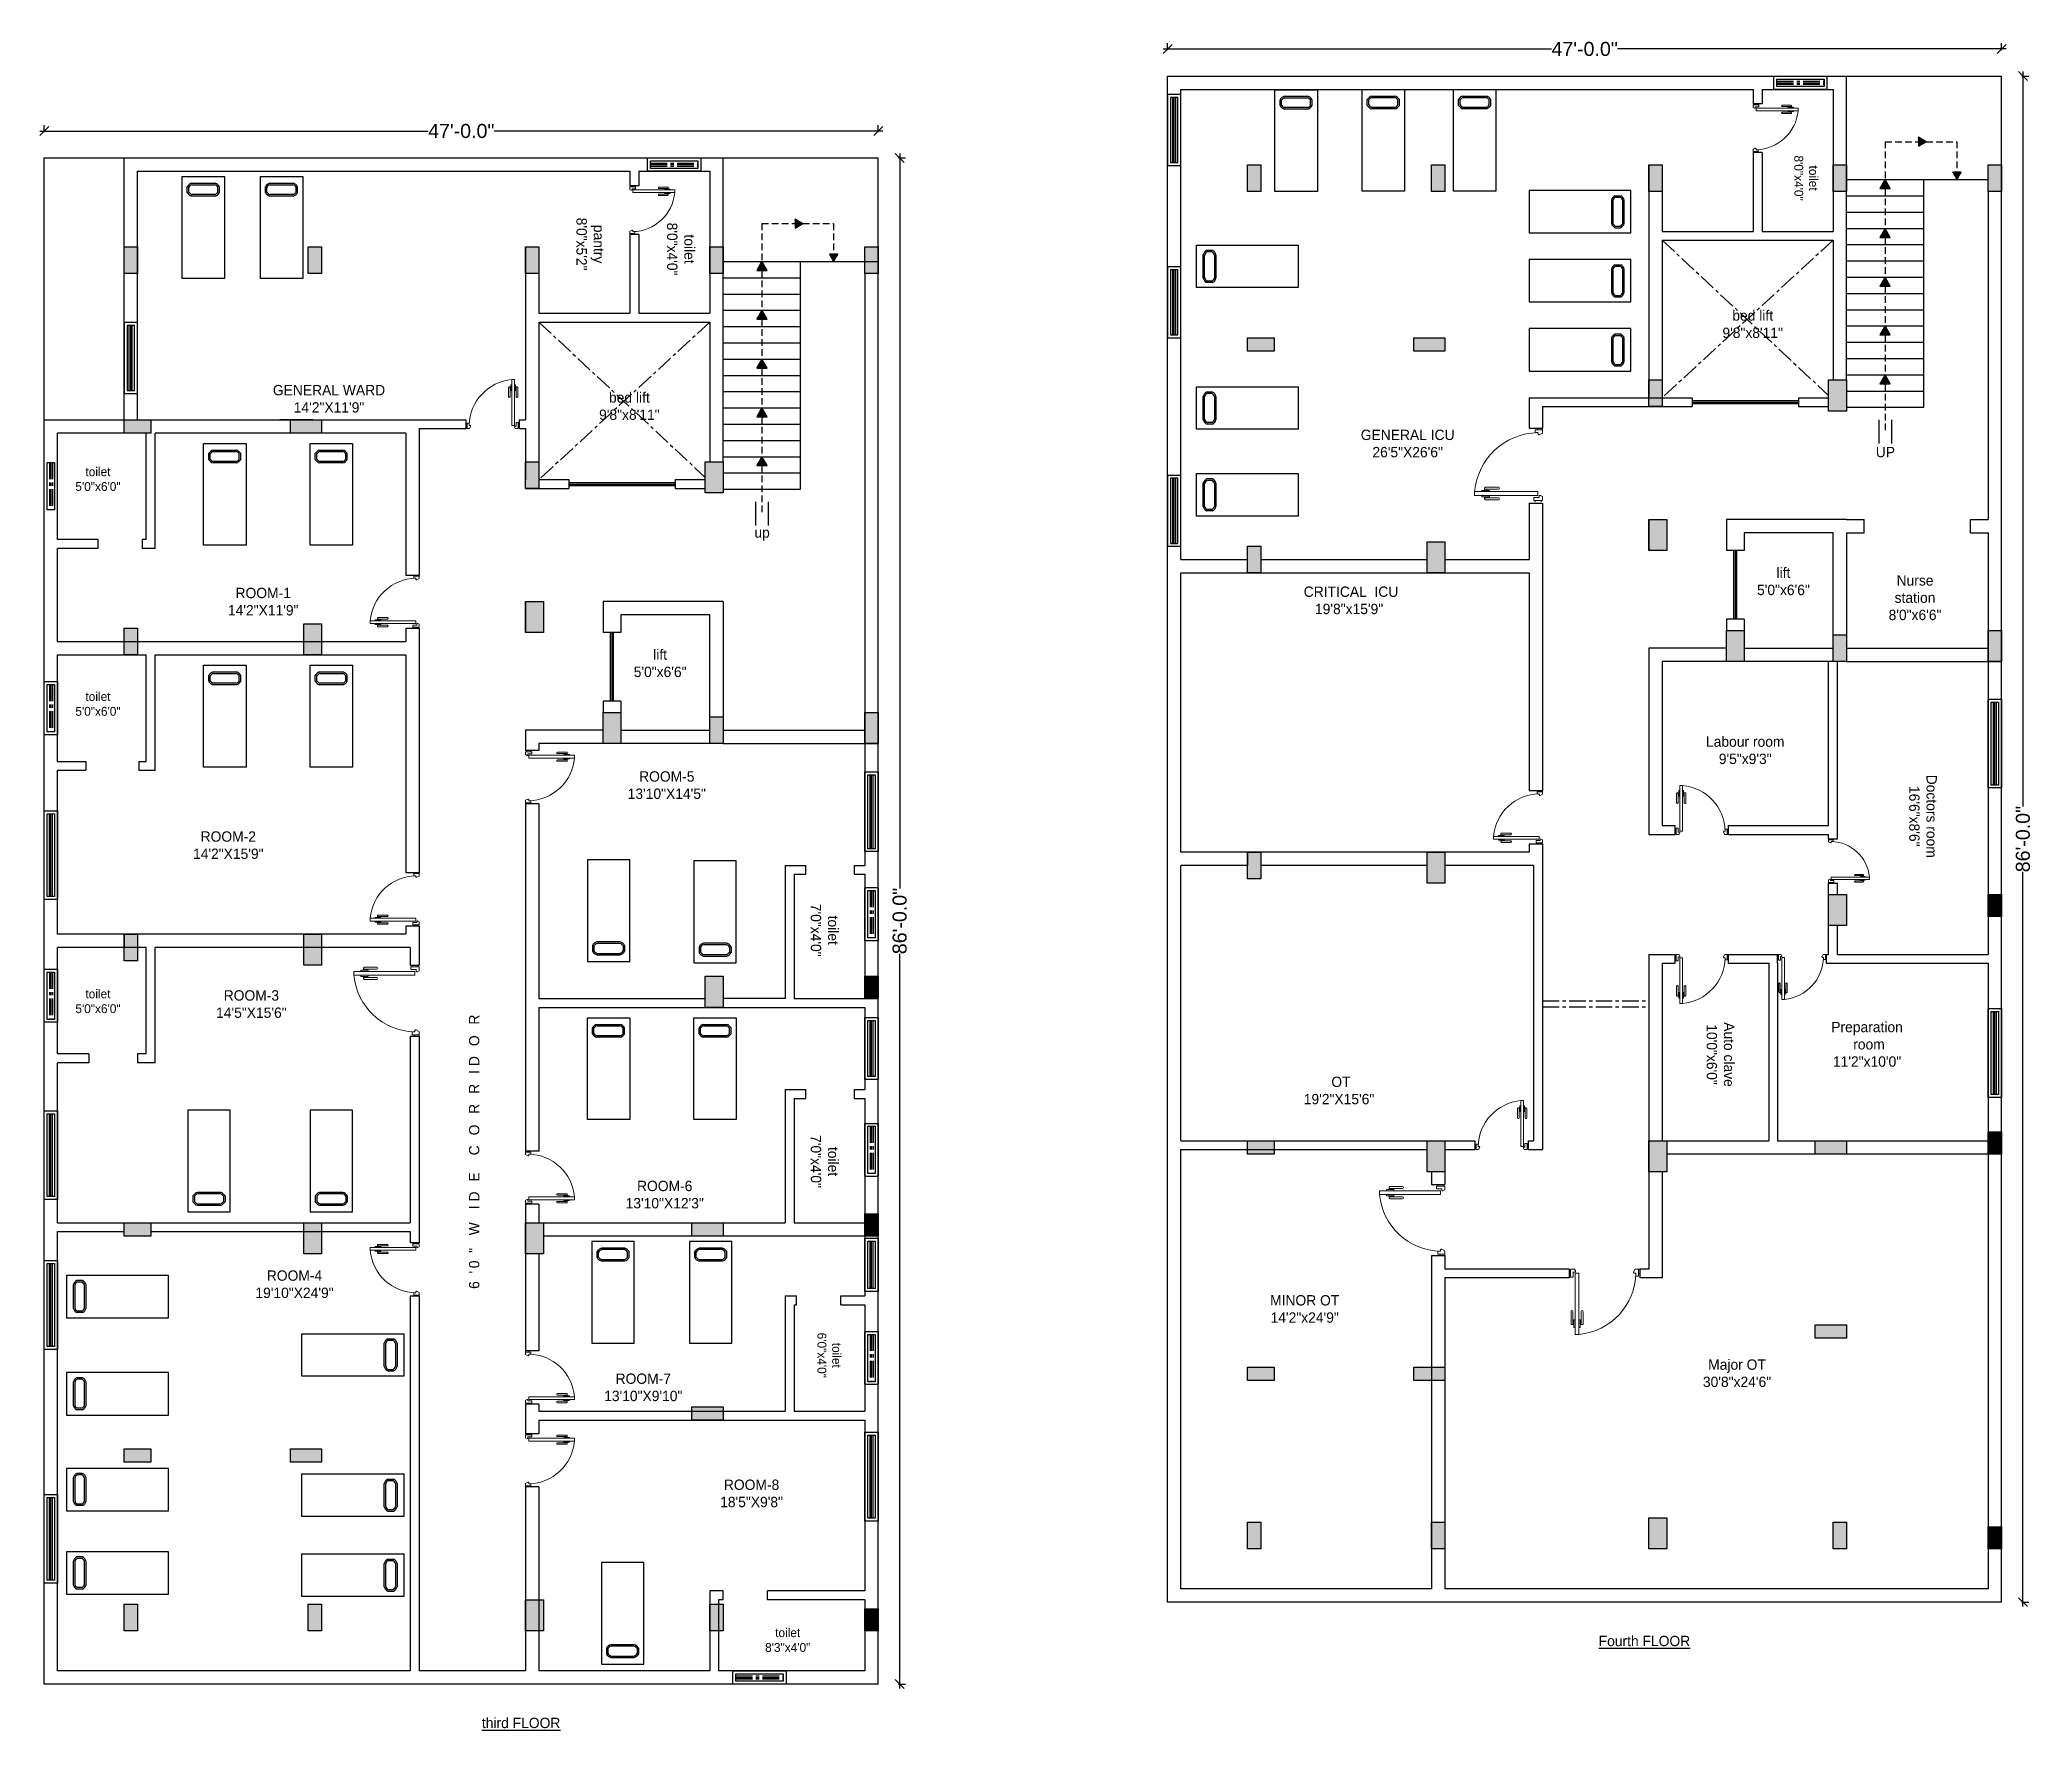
# Model space of a CAD drawing. Header units: inches. Extents: x 204954 to 440946, y -300749 to -143756.
# Drawn here: x 209746 to 211093, y -145117 to -143974 of the extents above; entities that cross this region are included whole.
import ezdxf

# ---------------------------------------------------------------- set-up
doc = ezdxf.new("R2010")
doc.units = ezdxf.units.IN
doc.header["$LTSCALE"] = 9
doc.header["$MEASUREMENT"] = 0
doc.linetypes.add('CENTER', pattern=[2, 1.25, -0.25, 0.25, -0.25])
doc.linetypes.add('DASHED', pattern=[0.75, 0.5, -0.25])
doc.layers.get('Defpoints').update_dxf_attribs({"lineweight": 0})
doc.layers.add('beam framing', color=91, linetype='Continuous')
for name, color, linetype, lineweight in [('COLUMNS', 1, 'Continuous', 30), ('PUERTAS', 40, 'Continuous', 15), ('PUERTAS MADERA', 37, 'Continuous', 13)]:
    doc.layers.add(name, color=color, linetype=linetype, lineweight=lineweight)
doc.layers.add('Hatch', color=7, linetype='Continuous', lineweight=15, true_color=0xa3a3a3)
doc.styles.add('outer', font='arial.ttf', dxfattribs={"height": 24})
doc.styles.add('SST1', font='arial.ttf', dxfattribs={"height": 9.5})
doc.dimstyles.new('DIMA-1', dxfattribs={"dimtxt": 9.5, "dimasz": 6, "dimexe": 4, "dimexo": 4, "dimgap": 0.25, "dimtad": 0, "dimdec": 1, "dimzin": 3, "dimdsep": 46, "dimlunit": 4, "dimtxsty": 'SST1', "dimblk1": 'OBLIQUE', "dimblk2": 'OBLIQUE', "dimsah": 1, "dimcen": 0, "dimdle": 3, "dimclrd": 3, "dimclre": 3, "dimclrt": 7, "dimadec": 0, "dimazin": 0, "dimtfac": 1, "dimtdec": 1, "dimtix": 1, "dimtmove": 2, "dimatfit": 3, "dimfxl": 4, "dimfxlon": 1, "dimtolj": 1, "dimtzin": 3, "dimarcsym": 0})

msp = doc.modelspace()

# ---------------------------------------------------------------- texts
at = {"color": 7, "lineweight": 30, "ltscale": 16, "attachment_point": 5, "style": 'outer'}
for s, insert, char_height, rotation in [('\\A1;{\\fBankGothic Lt BT|b0|i0|c0|p34;\\C256;toilet\\P8\'0"x4\'0"}', (210940.03976, -144067.60143), 6, 269.99999802), ('\\A1;{\\fBankGothic Lt BT|b0|i0|c0|p34;\\C256;pantry\\P8\'0"x5\'2"}', (210117.81834, -144112.23736), 7, 270), ('\\A1;{\\fBankGothic Lt BT|b0|i0|c0|p34;\\C256;toilet\\P8\'0"x4\'0"}', (210179.07738, -144115.58819), 7, 270), ('\\A1;{\\fBankGothic Lt BT|b0|i0|c0|p34;\\C256;toilet\\P7\'0"x4\'0"}', (210276.28447, -144576.22037), 7, 270), ('\\A1;{\\fBankGothic Lt BT|b0|i0|c0|p34;\\C256;toilet\\P7\'0"x4\'0"}', (210276.28447, -144732.63504), 7, 270), ('\\A1;{\\fBankGothic Lt BT|b0|i0|c0|p34;\\C256;toilet\\P6\'0"x4\'0"}', (210279.43259, -144863.66264), 6, 269.99999802), ('\\A1;{\\fBankGothic Lt BT|b0|i0|c0|p34;\\C256;toilet\\P8\'3"x4\'0"}', (210251.37483, -145056.28681), 6, 359.99999802)]:
    msp.add_mtext(s, dxfattribs=dict(at, insert=insert, char_height=char_height, rotation=rotation))
for s, insert, char_height in [('\\A1;{\\fBankGothic Lt BT|b0|i0|c0|p34;\\C256;bed lift\\P9\'8"x8\'11"}', (210903.9466, -144166.41554), 7), ('\\A1;{\\fBankGothic Lt BT|b0|i0|c0|p34;\\C256;GENERAL WARD\\P14\'2"X11\'9"}', (209941.18824, -144216.87742), 7), ('\\A1;{\\fBankGothic Lt BT|b0|i0|c0|p34;\\C256;bed lift\\P9\'8"x8\'11"}', (210144.3006, -144221.8187), 7), ('\\A1;{\\fBankGothic Lt BT|b0|i0|c0|p34;\\C256;GENERAL ICU\\P26\'5"X26\'6"  }', (210670.62463, -144247.12254), 7), ('\\A1;{\\fBankGothic Lt BT|b0|i0|c0|p34;\\C256;UP}', (210993.70447, -144252.90865), 7), ('\\A1;{\\fBankGothic Lt BT|b0|i0|c0|p34;\\C256;toilet\\P5\'0"x6\'0"}', (209784.94612, -144271.20639), 6), ('\\A1;{\\fBankGothic Lt BT|b0|i0|c0|p34;\\C256;up}', (210234.05847, -144308.31181), 7), ('\\A1;{\\fBankGothic Lt BT|b0|i0|c0|p34;\\C256;lift\\P5\'0"x6\'6"}', (210924.74518, -144340.31218), 7), ('\\A1;{\\fBankGothic Lt BT|b0|i0|c0|p34;\\C256;Nurse \\Pstation\\P8\'0"x6\'6"}', (211013.72053, -144351.37215), 7), ('\\A1;{\\fBankGothic Lt BT|b0|i0|c0|p34;\\C256;ROOM-1\\P14\'2"X11\'9"}', (209896.67413, -144354.04358), 7), ('\\A1;{\\fBankGothic Lt BT|b0|i0|c0|p34;\\C256; CRITICAL  ICU\\P19\'8"x15\'9"  }', (210631.01813, -144353.17388), 7), ('\\A1;{\\fBankGothic Lt BT|b0|i0|c0|p34;\\C256;lift\\P5\'0"x6\'6"}', (210165.09918, -144395.71534), 7), ('\\A1;{\\fBankGothic Lt BT|b0|i0|c0|p34;\\C256;toilet\\P5\'0"x6\'0"}', (209784.94612, -144423.23541), 6), ('\\A1;{\\fBankGothic Lt BT|b0|i0|c0|p34;\\C256;Labour room\\P9\'5"x9\'3"}', (210898.89591, -144454.55441), 7), ('\\A1;{\\fBankGothic Lt BT|b0|i0|c0|p34;\\C256;ROOM-5\\P13\'10"X14\'5"}', (210169.59995, -144478.12156), 7), ('\\A1;{\\fBankGothic Lt BT|b0|i0|c0|p34;\\C256;ROOM-2\\P14\'2"X15\'9"}', (209873.06409, -144518.73829), 7), ('\\A1;{\\fBankGothic Lt BT|b0|i0|c0|p34;\\C256;toilet\\P5\'0"x6\'0"}', (209784.94612, -144624.2999), 6), ('\\A1;{\\fBankGothic Lt BT|b0|i0|c0|p34;\\C256;ROOM-3\\P14\'5"X15\'6"}', (209888.68993, -144626.19129), 7), ('\\A1;{\\fBankGothic Lt BT|b0|i0|c0|p34;\\C256;Preparation\\P room  \\P11\'2"x10\'0"}', (210981.28962, -144653.39197), 7), ('\\A1;{\\fBankGothic Lt BT|b0|i0|c0|p34;\\C256; OT\\P19\'2"X15\'6"}', (210624.21549, -144684.63002), 7), ('\\A1;{\\fBankGothic Lt BT|b0|i0|c0|p34;\\C256;ROOM-6\\P13\'10"X12\'3"}', (210168.2126, -144755.03342), 7), ('\\A1;{\\fBankGothic Lt BT|b0|i0|c0|p34;\\C256;ROOM-4\\P19\'10"X24\'9"}', (209917.84266, -144815.637), 7), ('\\A1;{\\fBankGothic Lt BT|b0|i0|c0|p34;\\C256;MINOR OT\\P14\'2"x24\'9"}', (210600.99058, -144832.35959), 7), ('\\A1;{\\fBankGothic Lt BT|b0|i0|c0|p34;\\C256;Major OT\\P30\'8"x24\'6"}', (210893.35767, -144875.82555), 7), ('\\A1;{\\fBankGothic Lt BT|b0|i0|c0|p34;\\C256;ROOM-7\\P13\'10"X9\'10"}', (210153.69947, -144885.36414), 7), ('\\A1;{\\fBankGothic Lt BT|b0|i0|c0|p34;\\C256;ROOM-8\\P18\'5"X9\'8"}', (210226.93122, -144957.08647), 7), ('\\A1;{\\fBankGothic Lt BT|b0|i0|c0|p34;\\L\\C256;Fourth FLOOR}', (210830.74037, -145056.90273), 7), ('\\A1;{\\fBankGothic Lt BT|b0|i0|c0|p34;\\L\\C256;third FLOOR}', (210071.09437, -145112.30589), 7)]:
    msp.add_mtext(s, dxfattribs=dict(at, insert=insert, char_height=char_height))
at = {"color": 7, "lineweight": 30, "ltscale": 16, "char_height": 7, "attachment_point": 5, "style": 'outer'}
for s, insert, width, rotation in [('\\A1;{\\fBankGothic Lt BT|b0|i0|c0|p34;\\C256;Doctors room \\P16\'6"x8\'6"}', (211019.10158, -144499.1445), 312.9854047, 270), ('\\A1;{\\fBankGothic Lt BT|b0|i0|c0|p34;\\T2;\\C256;6\'0" WIDE CORRIDOR}', (210039.40197, -144722.64002), 571.811662, 90), ('\\A1;{\\fBankGothic Lt BT|b0|i0|c0|p34;\\C256;Auto clave\\P10\'0"x6\'0"}', (210882.11583, -144660.28167), 95.8449819, 270)]:
    msp.add_mtext(s, dxfattribs=dict(at, insert=insert, width=width, rotation=rotation))

# ---------------------------------------------------------------- blocks, each defined once
blk = doc.blocks.new('A$C31806C9B')
at = {"layer": 'Hatch'}
blk.add_hatch(color=256, dxfattribs=at).paths.add_polyline_path([(0, -21), (0, 0), (-12, 0), (-12, -21)])
at = {"layer": 'COLUMNS'}
blk.add_lwpolyline([(-12, 0), (0, 0), (0, -21), (-12, -21)], close=True, dxfattribs=at)
blk = doc.blocks.new('A$C00142961')
at = {"layer": 'Hatch'}
blk.add_hatch(color=256, dxfattribs=at).paths.add_polyline_path([(9, 0), (0, 0), (0, -21), (9, -21)])
at = {"layer": 'COLUMNS'}
blk.add_lwpolyline([(0, 0), (9, 0), (9, -21), (0, -21)], close=True, dxfattribs=at)
blk = doc.blocks.new('A$C5E2070FF')
at = {"layer": 'Hatch'}
blk.add_hatch(color=256, dxfattribs=at).paths.add_polyline_path([(18, -9), (18, 0), (0, 0), (0, -9)])
at = {"layer": 'COLUMNS'}
blk.add_lwpolyline([(18, 0), (18, -9), (0, -9), (0, 0)], close=True, dxfattribs=at)
blk = doc.blocks.new('A$C5D5B4CD9')
at = {"layer": 'Hatch'}
blk.add_hatch(color=256, dxfattribs=at).paths.add_polyline_path([(-9, -15), (0, -15), (0, 0), (-9, 0)])
at = {"layer": 'COLUMNS'}
blk.add_lwpolyline([(0, -15), (-9, -15), (-9, 0), (0, 0)], close=True, dxfattribs=at)
blk = doc.blocks.new('_Oblique')
at = {"color": 0, "linetype": 'ByBlock', "lineweight": -2}
blk.add_line((-0.5, -0.5), (0.5, 0.5), dxfattribs=at)
blk = doc.blocks.new('*D18')
at = {"layer": 'beam framing', "color": 3, "lineweight": -2, "transparency": 16777216}
for p, q in [((210505.3, -143980.3), (210768, -143980.3)), ((210508.3, -143981.1), (210508.3, -143976.3)), ((211075.3, -143980.3), (210812.6, -143980.3)), ((211072.3, -143981.1), (211072.3, -143976.3))]:
    blk.add_line(p, q, dxfattribs=at)
at = {"layer": 'Defpoints', "color": 0, "transparency": 16777216}
for p in [(211072.3, -143980.3), (210508.3, -143998.6), (211072.3, -143998.6)]:
    blk.add_point(p, dxfattribs=at)
at = {"layer": 'beam framing', "color": 3, "lineweight": -2, "transparency": 16777216, "xscale": 6, "yscale": 6, "zscale": 6, "rotation": 180}
blk.add_blockref('_Oblique', (210508.3, -143980.3), dxfattribs=at)
at = {"layer": 'beam framing', "color": 3, "lineweight": -2, "transparency": 16777216, "xscale": 6, "yscale": 6, "zscale": 6}
blk.add_blockref('_Oblique', (211072.3, -143980.3), dxfattribs=at)
at = {"layer": 'beam framing', "color": 7, "transparency": 16777216, "insert": (210790.3, -143980.3), "char_height": 9.5, "attachment_point": 5, "style": 'SST1'}
blk.add_mtext('\\A1;47\'-0.0"', dxfattribs=at)
blk = doc.blocks.new('*D19')
at = {"layer": 'beam framing', "color": 3, "lineweight": -2, "transparency": 16777216}
for p, q in [((211086, -143998.6), (211090.7, -143998.6)), ((211086.7, -143995.6), (211086.7, -144492.5)), ((211086.7, -145033.6), (211086.7, -144536.7)), ((211086, -145030.6), (211090.7, -145030.6))]:
    blk.add_line(p, q, dxfattribs=at)
at = {"layer": 'Defpoints', "color": 0, "transparency": 16777216}
for p in [(211072.3, -143998.6), (211072.3, -145030.6), (211086.7, -145030.6)]:
    blk.add_point(p, dxfattribs=at)
at = {"layer": 'beam framing', "color": 3, "lineweight": -2, "transparency": 16777216, "xscale": 6, "yscale": 6, "zscale": 6}
for p, rotation in [((211086.7, -143998.6), 90), ((211086.7, -145030.6), 270)]:
    blk.add_blockref('_Oblique', p, dxfattribs=dict(at, rotation=rotation))
at = {"layer": 'beam framing', "color": 7, "transparency": 16777216, "insert": (211086.7, -144514.6), "char_height": 9.5, "attachment_point": 5, "rotation": 90, "style": 'SST1'}
blk.add_mtext('\\A1;86\'-0.0"', dxfattribs=at)
blk = doc.blocks.new('dgfgf')
at = {"layer": 'PUERTAS', "color": 253}
for p, q in [((-4.11, 20.44), (-3.69, 20.44)), ((-0.94, 20.44), (-1.35, 20.44))]:
    blk.add_line(p, q, dxfattribs=at)
for points in [[(-3.24, 22.24), (-3.69, 22.24), (-3.69, 19.36), (-3.24, 19.36)], [(-1.8, 22.24), (-1.35, 22.24), (-1.35, 19.36), (-1.8, 19.36)]]:
    blk.add_lwpolyline(points, dxfattribs=at)
for points in [[(-4.11, 21.16), (-4.11, 16.12, -1), (-4.83, 16.12), (-4.83, 20.8, -0.414214), (-4.47, 21.16), (-3.69, 21.16)], [(-0.94, 21.16), (-0.94, 16.12, 1), (-0.22, 16.12), (-0.22, 20.8, 0.414214), (-0.58, 21.16), (-1.35, 21.16)]]:
    blk.add_lwpolyline(points, format="xyb", dxfattribs=at)
at = {"layer": 'PUERTAS MADERA'}
for p, q in [((-3.24, 24.85), (-1.8, 24.85)), ((-3.24, 1.63), (-3.24, 24.85)), ((-1.8, 24.85), (-1.8, 1.63)), ((-25.92, 1.8), (-26.46, 1.8)), ((-25.92, 2.7), (-24.84, 2.7)), ((-25.92, 0), (-25.92, 2.7)), ((-24.84, 2.7), (-24.84, 1.63)), ((-24.84, 1.63), (-24.39, 1.63)), ((-24.66, 0), (-24.04, 1.18)), ((-1.8, 1.63), (-3.24, 1.63)), ((-1.5, 0), (-1.88, 0.73)), ((-1.08, 1.18), (-1.53, 1.18)), ((-1.5, 0), (0, 0)), ((-1.08, 3.15), (-1.08, 1.18)), ((0, 3.15), (-1.08, 3.15)), ((0, 0), (0, 3.15)), ((0, 2.7), (0.54, 2.7)), ((0, 0.45), (0.54, 0.45)), ((-25.92, 0), (-26.46, 0)), ((-24.66, 0), (-25.92, 0))]:
    blk.add_line(p, q, dxfattribs=at)
at = {"layer": 'PUERTAS MADERA', "color": 251}
blk.add_arc((-1.08, 1.18), 23.77, 95.22403, 178.92252, dxfattribs=at)
at = {"layer": 'PUERTAS MADERA'}
for centre, start, end in [((-24.39, 1.27), 345.06907, 90.00048), ((-1.53, 0.82), 90.00553, 194.93695)]:
    blk.add_arc(centre, 0.36, start, end, dxfattribs=at)
blk = doc.blocks.new('*D23')
at = {"layer": 'beam framing', "color": 3, "lineweight": -2, "transparency": 16777216}
for p, q in [((209745.6, -144035.8), (210008.3, -144035.8)), ((209748.6, -144036.5), (209748.6, -144031.8)), ((210315.6, -144035.8), (210052.9, -144035.8)), ((210312.6, -144036.5), (210312.6, -144031.8))]:
    blk.add_line(p, q, dxfattribs=at)
at = {"layer": 'Defpoints', "color": 0, "transparency": 16777216}
for p in [(210312.6, -144035.8), (209748.6, -144054), (210312.6, -144054)]:
    blk.add_point(p, dxfattribs=at)
at = {"layer": 'beam framing', "color": 3, "lineweight": -2, "transparency": 16777216, "xscale": 6, "yscale": 6, "zscale": 6, "rotation": 180}
blk.add_blockref('_Oblique', (209748.6, -144035.8), dxfattribs=at)
at = {"layer": 'beam framing', "color": 3, "lineweight": -2, "transparency": 16777216, "xscale": 6, "yscale": 6, "zscale": 6}
blk.add_blockref('_Oblique', (210312.6, -144035.8), dxfattribs=at)
at = {"layer": 'beam framing', "color": 7, "transparency": 16777216, "insert": (210030.6, -144035.8), "char_height": 9.5, "attachment_point": 5, "style": 'SST1'}
blk.add_mtext('\\A1;47\'-0.0"', dxfattribs=at)
blk = doc.blocks.new('*D24')
at = {"layer": 'beam framing', "color": 3, "lineweight": -2, "transparency": 16777216}
for p, q in [((210327.1, -144051), (210327.1, -144547.9)), ((210326.3, -144054), (210331.1, -144054)), ((210327.1, -145089), (210327.1, -144592.1)), ((210326.3, -145086), (210331.1, -145086))]:
    blk.add_line(p, q, dxfattribs=at)
at = {"layer": 'Defpoints', "color": 0, "transparency": 16777216}
for p in [(210312.6, -144054), (210312.6, -145086), (210327.1, -145086)]:
    blk.add_point(p, dxfattribs=at)
at = {"layer": 'beam framing', "color": 3, "lineweight": -2, "transparency": 16777216, "xscale": 6, "yscale": 6, "zscale": 6}
for p, rotation in [((210327.1, -144054), 90), ((210327.1, -145086), 270)]:
    blk.add_blockref('_Oblique', p, dxfattribs=dict(at, rotation=rotation))
at = {"layer": 'beam framing', "color": 7, "transparency": 16777216, "insert": (210327.1, -144570), "char_height": 9.5, "attachment_point": 5, "rotation": 90, "style": 'SST1'}
blk.add_mtext('\\A1;86\'-0.0"', dxfattribs=at)

# ---------------------------------------------------------------- dimensions: what is measured, and where the dimension line sits
at = {"layer": 'beam framing', "color": 1}
for base, p1, p2, picture, middle in [((211072.27652, -143980.34774), (210508.27654, -143998.6061), (211072.27652, -143998.6061), '*D18', (210790.27653, -143980.34774)), ((210312.63052, -144035.7509), (209748.63055, -144054.00926), (210312.63052, -144054.00926), '*D23', (210030.63053, -144035.7509))]:
    dim = msp.add_linear_dim(base=base, p1=p1, p2=p2, dimstyle='DIMA-1', override={"dimlunit": 3, "dimfxl": 0.75, "dimarcsym": 1}, dxfattribs=at)
    dim.commit()
    dim.dimension.update_dxf_attribs({"geometry": picture, "text_midpoint": middle})
for base, p1, p2, picture, middle in [((211086.70133, -145030.6061), (211072.27652, -143998.6061), (211072.27652, -145030.6061), '*D19', (211086.70133, -144514.6061)), ((210327.05533, -145086.00926), (210312.63052, -144054.00926), (210312.63052, -145086.00926), '*D24', (210327.05533, -144570.00926))]:
    dim = msp.add_linear_dim(base=base, p1=p1, p2=p2, angle=90, dimstyle='DIMA-1', override={"dimlunit": 3, "dimfxl": 0.75, "dimarcsym": 1}, dxfattribs=at)
    dim.commit()
    dim.dimension.update_dxf_attribs({"geometry": picture, "text_midpoint": middle})

# ---------------------------------------------------------------- hatches: boundary and pattern name
at = {"layer": 'beam framing'}
h = msp.add_hatch(dxfattribs=at)
h.set_pattern_fill('ANSI31', color=1)
h.set_pattern_definition([(45, (4149.14697, -203.47422), (-0.08838834765, 0.08838834765), [])])
h.paths.add_polyline_path([(210993.52656, -144200.6061), (210990.02917, -144206.66374), (210997.02394, -144206.66374)])
h.paths.add_polyline_path([(210993.52656, -144167.6061), (210990.02917, -144173.66374), (210997.02394, -144173.66374)])
h.paths.add_polyline_path([(210993.52656, -144134.6061), (210990.02917, -144140.66374), (210997.02394, -144140.66374)])
h.paths.add_polyline_path([(210990.02917, -144107.66374), (210997.02394, -144107.66374), (210993.52656, -144101.6061)])
h.paths.add_polyline_path([(210997.02394, -144074.66374), (210993.52656, -144068.6061), (210990.02917, -144074.66374)])
h.paths.add_polyline_path([(211016.08525, -144045.96321), (211021.26912, -144042.9703), (211016.08525, -144039.97739)])
h.paths.add_polyline_path([(211039.22968, -144063.63481), (211042.09985, -144068.6061), (211044.97003, -144063.63481)])
h = msp.add_hatch(dxfattribs=at)
h.set_pattern_fill('ANSI31', color=1)
h.set_pattern_definition([(45, (3389.50098, -258.87738), (-0.08838834765, 0.08838834765), [])])
h.paths.add_polyline_path([(210233.88056, -144256.00926), (210230.38318, -144262.06691), (210237.37794, -144262.06691)])
h.paths.add_polyline_path([(210233.88056, -144223.00926), (210230.38318, -144229.06691), (210237.37794, -144229.06691)])
h.paths.add_polyline_path([(210233.88056, -144190.00926), (210230.38318, -144196.06691), (210237.37794, -144196.06691)])
h.paths.add_polyline_path([(210230.38318, -144163.06691), (210237.37794, -144163.06691), (210233.88056, -144157.00926)])
h.paths.add_polyline_path([(210237.37794, -144130.06691), (210233.88056, -144124.00926), (210230.38318, -144130.06691)])
h.paths.add_polyline_path([(210256.43925, -144101.36637), (210261.62312, -144098.37346), (210256.43925, -144095.38055)])
h.paths.add_polyline_path([(210279.58368, -144119.03797), (210282.45385, -144124.00926), (210285.32403, -144119.03797)])

# ---------------------------------------------------------------- linework, layer by layer
at = {"color": 6}
for p, q in [((210604.99564, -144018.33491), (210604.99564, -144014.92386)), ((210605.99564, -144018.60909), (210605.99564, -144014.64968)), ((210663.98868, -144018.16166), (210663.98868, -144014.75061)), ((210664.98868, -144018.43584), (210664.98868, -144014.47643)), ((210725.76146, -144018.13508), (210725.76146, -144014.72404)), ((210726.76146, -144018.40927), (210726.76146, -144014.44985)), ((209866.01996, -144077.11642), (209866.01996, -144073.70537)), ((209867.01996, -144077.3906), (209867.01996, -144073.43119)), ((209918.91388, -144077.11642), (209918.91388, -144073.70537)), ((209919.91388, -144077.3906), (209919.91388, -144073.43119)), ((210810.77351, -144079.54115), (210814.73292, -144079.54115)), ((210811.04769, -144080.54115), (210814.45874, -144080.54115)), ((210538.642, -144116.55493, 37.33206), (210534.68258, -144116.55493, 37.33206)), ((210538.36781, -144117.55493, 37.33206), (210534.95676, -144117.55493, 37.33206)), ((210810.77351, -144126.24098), (210814.73292, -144126.24098)), ((210811.04769, -144127.24098), (210814.45874, -144127.24098)), ((210810.77351, -144172.94081), (210814.73292, -144172.94081)), ((210811.04769, -144173.94081), (210814.45874, -144173.94081)), ((210538.642, -144212.30403, 37.33206), (210534.68258, -144212.30403, 37.33206)), ((210538.36781, -144213.30403, 37.33206), (210534.95676, -144213.30403, 37.33206)), ((209880.51006, -144257.58825), (209880.51006, -144254.17721)), ((209881.51006, -144257.86244), (209881.51006, -144253.90302)), ((209952.56149, -144257.58825), (209952.56149, -144254.1772)), ((209953.56149, -144257.86244), (209953.56149, -144253.90302)), ((210538.642, -144271.00385, 37.33206), (210534.68258, -144271.00385, 37.33206)), ((210538.36781, -144272.00385, 37.33206), (210534.95676, -144272.00385, 37.33206)), ((209881.51001, -144407.86253), (209881.51001, -144403.90311)), ((209953.56144, -144407.86253), (209953.56144, -144403.90311)), ((209880.51001, -144407.58835), (209880.51001, -144404.1773)), ((209952.56144, -144407.58834), (209952.56144, -144404.1773)), ((210140.01001, -144586.80555), (210140.01001, -144590.2166)), ((210141.01001, -144586.53137), (210141.01001, -144590.49078)), ((210212.06143, -144587.63242), (210212.06143, -144591.04347)), ((210213.06143, -144587.35824), (210213.06143, -144591.31765)), ((210140.01001, -144645.94848), (210140.01001, -144642.53744)), ((210141.01001, -144646.22267), (210141.01001, -144642.26325)), ((210212.06143, -144645.94848), (210212.06143, -144642.53743)), ((210213.06143, -144646.22267), (210213.06143, -144642.26325)), ((209869.86056, -144756.16387), (209869.86056, -144759.57492)), ((209870.86056, -144755.88969), (209870.86056, -144759.84911)), ((209952.56144, -144756.16388), (209952.56144, -144759.57492)), ((209953.56144, -144755.88969), (209953.56144, -144759.84911)), ((210122.4213, -144797.53442), (210122.4213, -144793.575)), ((210123.4213, -144797.26024), (210123.4213, -144793.84919)), ((210188.45885, -144797.53442), (210188.45885, -144793.575)), ((210189.45885, -144797.26024), (210189.45885, -144793.84919)), ((209774.52964, -144834.80441), (209770.57023, -144834.80441)), ((209774.25546, -144833.80441), (209770.84441, -144833.80441)), ((209980.87368, -144874.17812), (209984.8331, -144874.17812)), ((209981.14786, -144873.17812), (209984.55891, -144873.17812)), ((209774.52964, -144900.47776), (209770.57023, -144900.47776)), ((209774.25546, -144899.47776), (209770.84441, -144899.47776)), ((209774.52964, -144965.23845), (209770.57023, -144965.23845)), ((209774.25546, -144964.23845), (209770.84441, -144964.23845)), ((209980.87368, -144969.04288), (209984.8331, -144969.04288)), ((209981.14786, -144968.04288), (209984.55891, -144968.04288)), ((209774.52964, -145021.7368), (209770.57023, -145021.7368)), ((209774.25546, -145020.7368), (209770.84441, -145020.7368)), ((209980.87368, -145023.1203), (209984.8331, -145023.1203)), ((209981.14786, -145022.1203), (209984.55891, -145022.1203)), ((210149.48891, -145062.00644), (210149.48891, -145065.41749)), ((210150.48891, -145061.73226), (210150.48891, -145065.69167))]:
    msp.add_line(p, q, dxfattribs=at)
at = {"color": 2}
for points in [[(210580.86485, -144076.60609), (210580.86485, -144007.80593), (210609.56468, -144007.80593), (210609.56468, -144076.60609)], [(210639.85789, -144076.43284), (210639.85789, -144007.63268), (210668.55771, -144007.63268), (210668.55771, -144076.43284)], [(210701.63067, -144076.40626), (210701.63067, -144007.6061), (210730.3305, -144007.6061), (210730.3305, -144076.40626)], [(209841.88917, -144135.38759), (209841.88917, -144066.58744), (209870.589, -144066.58744), (209870.589, -144135.38759)], [(209894.78309, -144135.38759), (209894.78309, -144066.58744), (209923.48291, -144066.58744), (209923.48291, -144135.38759)], [(210752.77651, -144104.67194), (210821.57667, -144104.67194), (210821.57667, -144075.97212), (210752.77651, -144075.97212)], [(210752.77651, -144151.37177), (210821.57667, -144151.37177), (210821.57667, -144122.67194), (210752.77651, -144122.67194)], [(210752.77651, -144198.0716), (210821.57667, -144198.0716), (210821.57667, -144169.37177), (210752.77651, -144169.37177)], [(209856.37927, -144315.85943), (209856.37927, -144247.05927), (209885.0791, -144247.05927), (209885.0791, -144315.85943)], [(209928.4307, -144315.85943), (209928.4307, -144247.05927), (209957.13052, -144247.05927), (209957.13052, -144315.85943)], [(209856.37922, -144465.85952), (209856.37922, -144397.05936), (209885.07905, -144397.05936), (209885.07905, -144465.85952)], [(209928.43065, -144465.85952), (209928.43065, -144397.05936), (209957.13047, -144397.05936), (209957.13047, -144465.85952)], [(210115.87922, -144528.53437), (210115.87922, -144597.33453), (210144.57904, -144597.33453), (210144.57904, -144528.53437)], [(210187.93064, -144529.36125), (210187.93064, -144598.1614), (210216.63047, -144598.1614), (210216.63047, -144529.36125)], [(210115.87922, -144704.21966), (210115.87922, -144635.4195), (210144.57904, -144635.4195), (210144.57904, -144704.21966)], [(210187.93064, -144704.21966), (210187.93064, -144635.4195), (210216.63047, -144635.4195), (210216.63047, -144704.21966)], [(209845.72977, -144697.8927), (209845.72977, -144766.69286), (209874.4296, -144766.69286), (209874.4296, -144697.8927)], [(209928.43065, -144697.8927), (209928.43065, -144766.69286), (209957.13047, -144766.69286), (209957.13047, -144697.8927)], [(210147.55209, -144855.53141), (210147.55209, -144786.73125), (210118.85226, -144786.73125), (210118.85226, -144855.53141)], [(210213.58965, -144855.53141), (210213.58965, -144786.73125), (210184.88982, -144786.73125), (210184.88982, -144855.53141)], [(209832.52663, -144809.67362), (209763.72648, -144809.67362), (209763.72648, -144838.37344), (209832.52663, -144838.37344)], [(209922.87669, -144849.04733), (209991.67685, -144849.04733), (209991.67685, -144877.74716), (209922.87669, -144877.74716)], [(209832.52663, -144875.34697), (209763.72648, -144875.34697), (209763.72648, -144904.0468), (209832.52663, -144904.0468)], [(209832.52663, -144940.10766), (209763.72648, -144940.10766), (209763.72648, -144968.80748), (209832.52663, -144968.80748)], [(209922.87669, -144943.91209), (209991.67685, -144943.91209), (209991.67685, -144972.61192), (209922.87669, -144972.61192)], [(209832.52663, -144996.60601), (209763.72648, -144996.60601), (209763.72648, -145025.30584), (209832.52663, -145025.30584)], [(209922.87669, -144997.98951), (209991.67685, -144997.98951), (209991.67685, -145026.68933), (209922.87669, -145026.68933)], [(210125.35812, -145003.73526), (210125.35812, -145072.53542), (210154.05795, -145072.53542), (210154.05795, -145003.73526)]]:
    msp.add_lwpolyline(points, close=True, dxfattribs=at)
at = {"color": 6}
for points in [[(210587.25583, -144012.29287), (210603.0609, -144012.29287)], [(210587.40944, -144013.29287), (210602.90729, -144013.29287)], [(210646.24886, -144012.11961), (210662.05394, -144012.11961)], [(210646.40247, -144013.11961), (210661.90033, -144013.11961)], [(210708.02164, -144012.09304), (210723.82672, -144012.09304)], [(210708.17525, -144013.09304), (210723.67311, -144013.09304)], [(210584.32108, -144018.60909), (210584.32108, -144014.64968)], [(210585.32108, -144018.33491), (210585.32108, -144014.92386)], [(210603.0609, -144020.96591), (210587.25583, -144020.96591)], [(210602.90729, -144019.96591), (210587.40944, -144019.96591)], [(210643.31412, -144018.43584), (210643.31412, -144014.47643)], [(210644.31412, -144018.16166), (210644.31412, -144014.75061)], [(210662.05394, -144020.79266), (210646.24886, -144020.79266)], [(210661.90033, -144019.79266), (210646.40247, -144019.79266)], [(210705.0869, -144018.40927), (210705.0869, -144014.44985)], [(210706.0869, -144018.13508), (210706.0869, -144014.72404)], [(210723.82672, -144020.76608), (210708.02164, -144020.76608)], [(210723.67311, -144019.76608), (210708.17525, -144019.76608)], [(209845.3454, -144077.3906), (209845.3454, -144073.43119)], [(209846.3454, -144077.11642), (209846.3454, -144073.70537)], [(209848.28014, -144071.07437), (209864.08522, -144071.07437)], [(209864.08522, -144079.74742), (209848.28014, -144079.74742)], [(209848.43375, -144072.07437), (209863.93161, -144072.07437)], [(209863.93161, -144078.74742), (209848.43375, -144078.74742)], [(209898.23932, -144077.3906), (209898.23932, -144073.43119)], [(209899.23932, -144077.11642), (209899.23932, -144073.70537)], [(209901.17406, -144071.07437), (209916.97914, -144071.07437)], [(209916.97914, -144079.74742), (209901.17406, -144079.74742)], [(209901.32767, -144072.07437), (209916.82553, -144072.07437)], [(209916.82553, -144078.74742), (209901.32767, -144078.74742)], [(210808.41669, -144082.47589), (210808.41669, -144098.28097)], [(210809.41669, -144082.6295), (210809.41669, -144098.12736)], [(210816.08974, -144098.12736), (210816.08974, -144082.6295)], [(210817.08974, -144098.28097), (210817.08974, -144082.47589)], [(210810.77351, -144101.21571), (210814.73292, -144101.21571)], [(210811.04769, -144100.21571), (210814.45874, -144100.21571)], [(210808.41669, -144129.17572), (210808.41669, -144144.9808)], [(210809.41669, -144129.32933), (210809.41669, -144144.82719)], [(210816.08974, -144144.82719), (210816.08974, -144129.32933)], [(210817.08974, -144144.9808), (210817.08974, -144129.17572)], [(210810.77351, -144147.91554), (210814.73292, -144147.91554)], [(210811.04769, -144146.91554), (210814.45874, -144146.91554)], [(210808.41669, -144175.87555), (210808.41669, -144191.68062)], [(210809.41669, -144176.02916), (210809.41669, -144191.52701)], [(210816.08974, -144191.52701), (210816.08974, -144176.02916)], [(210817.08974, -144191.68062), (210817.08974, -144175.87555)], [(210810.77351, -144194.61537), (210814.73292, -144194.61537)], [(210811.04769, -144193.61537), (210814.45874, -144193.61537)], [(209859.8355, -144257.86244), (209859.8355, -144253.90302)], [(209860.8355, -144257.58825), (209860.8355, -144254.17721)], [(209862.77024, -144251.54621), (209878.57532, -144251.54621)], [(209862.92385, -144252.54621), (209878.42171, -144252.54621)], [(209931.88693, -144257.86244), (209931.88693, -144253.90302)], [(209932.88693, -144257.58825), (209932.88693, -144254.1772)], [(209934.82167, -144251.54621), (209950.62675, -144251.54621)], [(209934.97528, -144252.54621), (209950.47314, -144252.54621)], [(209878.57532, -144260.21925), (209862.77024, -144260.21925)], [(209878.42171, -144259.21925), (209862.92385, -144259.21925)], [(209950.62675, -144260.21925), (209934.82167, -144260.21925)], [(209950.47314, -144259.21925), (209934.97528, -144259.21925)], [(209859.83545, -144407.86253), (209859.83545, -144403.90311)], [(209862.77019, -144401.5463), (209878.57527, -144401.5463)], [(209862.9238, -144402.5463), (209878.42166, -144402.5463)], [(209931.88688, -144407.86253), (209931.88688, -144403.90311)], [(209934.82162, -144401.5463), (209950.6267, -144401.5463)], [(209934.97523, -144402.5463), (209950.47309, -144402.5463)], [(209860.83545, -144407.58835), (209860.83545, -144404.1773)], [(209878.57527, -144410.21934), (209862.77019, -144410.21934)], [(209878.42166, -144409.21934), (209862.9238, -144409.21934)], [(209932.88688, -144407.58834), (209932.88688, -144404.1773)], [(209950.6267, -144410.21934), (209934.82162, -144410.21934)], [(209950.47309, -144409.21934), (209934.97523, -144409.21934)], [(210119.33545, -144586.53137), (210119.33545, -144590.49078)], [(210120.33545, -144586.80555), (210120.33545, -144590.2166)], [(210138.07527, -144584.17455), (210122.27019, -144584.17455)], [(210137.92166, -144585.17455), (210122.4238, -144585.17455)], [(210122.4238, -144591.84759), (210137.92166, -144591.84759)], [(210191.38687, -144587.35824), (210191.38687, -144591.31765)], [(210192.38687, -144587.63242), (210192.38687, -144591.04347)], [(210210.12669, -144585.00142), (210194.32161, -144585.00142)], [(210209.97308, -144586.00142), (210194.47522, -144586.00142)], [(210194.47522, -144592.67447), (210209.97308, -144592.67447)], [(210122.27019, -144592.84759), (210138.07527, -144592.84759)], [(210194.32161, -144593.67447), (210210.12669, -144593.67447)], [(210119.33545, -144646.22267), (210119.33545, -144642.26325)], [(210120.33545, -144645.94848), (210120.33545, -144642.53744)], [(210122.27019, -144639.90644), (210138.07527, -144639.90644)], [(210122.4238, -144640.90644), (210137.92166, -144640.90644)], [(210191.38687, -144646.22267), (210191.38687, -144642.26325)], [(210192.38687, -144645.94848), (210192.38687, -144642.53743)], [(210194.32161, -144639.90644), (210210.12669, -144639.90644)], [(210194.47522, -144640.90644), (210209.97308, -144640.90644)], [(210138.07527, -144648.57948), (210122.27019, -144648.57948)], [(210137.92166, -144647.57948), (210122.4238, -144647.57948)], [(210210.12669, -144648.57948), (210194.32161, -144648.57948)], [(210209.97308, -144647.57948), (210194.47522, -144647.57948)], [(209867.92582, -144753.53288), (209852.12074, -144753.53288)], [(209950.6267, -144753.53288), (209934.82162, -144753.53288)], [(209849.186, -144755.88969), (209849.186, -144759.84911)], [(209850.186, -144756.16387), (209850.186, -144759.57492)], [(209852.12074, -144762.20592), (209867.92582, -144762.20592)], [(209867.77221, -144754.53288), (209852.27435, -144754.53288)], [(209852.27435, -144761.20592), (209867.77221, -144761.20592)], [(209931.88688, -144755.88969), (209931.88688, -144759.84911)], [(209932.88688, -144756.16388), (209932.88688, -144759.57492)], [(209934.82162, -144762.20592), (209950.6267, -144762.20592)], [(209950.47309, -144754.53288), (209934.97523, -144754.53288)], [(209934.97523, -144761.20592), (209950.47309, -144761.20592)], [(210141.16112, -144791.21819), (210125.35604, -144791.21819)], [(210141.00751, -144792.21819), (210125.50965, -144792.21819)], [(210143.09586, -144797.26024), (210143.09586, -144793.84919)], [(210144.09586, -144797.53442), (210144.09586, -144793.575)], [(210207.19867, -144791.21819), (210191.3936, -144791.21819)], [(210207.04506, -144792.21819), (210191.54721, -144792.21819)], [(210209.13341, -144797.26024), (210209.13341, -144793.84919)], [(210210.13341, -144797.53442), (210210.13341, -144793.575)], [(210125.35604, -144799.89123), (210141.16112, -144799.89123)], [(210125.50965, -144798.89123), (210141.00751, -144798.89123)], [(210191.3936, -144799.89123), (210207.19867, -144799.89123)], [(210191.54721, -144798.89123), (210207.04506, -144798.89123)], [(209768.21341, -144816.06459), (209768.21341, -144831.86967)], [(209769.21341, -144816.2182), (209769.21341, -144831.71606)], [(209774.52964, -144813.12985), (209770.57023, -144813.12985)], [(209774.25546, -144814.12985), (209770.84441, -144814.12985)], [(209775.88646, -144831.71606), (209775.88646, -144816.2182)], [(209776.88646, -144831.86967), (209776.88646, -144816.06459)], [(209978.51687, -144871.24338), (209978.51687, -144855.43831)], [(209979.51687, -144871.08977), (209979.51687, -144855.59192)], [(209980.87368, -144852.50356), (209984.8331, -144852.50356)], [(209981.14786, -144853.50356), (209984.55891, -144853.50356)], [(209986.18991, -144855.59192), (209986.18991, -144871.08977)], [(209987.18991, -144855.43831), (209987.18991, -144871.24338)], [(209768.21341, -144881.73794), (209768.21341, -144897.54302)], [(209769.21341, -144881.89155), (209769.21341, -144897.38941)], [(209774.52964, -144878.8032), (209770.57023, -144878.8032)], [(209774.25546, -144879.8032), (209770.84441, -144879.8032)], [(209775.88646, -144897.38941), (209775.88646, -144881.89155)], [(209776.88646, -144897.54302), (209776.88646, -144881.73794)], [(209768.21341, -144946.49863), (209768.21341, -144962.30371)], [(209769.21341, -144946.65224), (209769.21341, -144962.1501)], [(209774.52964, -144943.56389), (209770.57023, -144943.56389)], [(209774.25546, -144944.56389), (209770.84441, -144944.56389)], [(209775.88646, -144962.1501), (209775.88646, -144946.65224)], [(209776.88646, -144962.30371), (209776.88646, -144946.49863)], [(209978.51687, -144966.10814), (209978.51687, -144950.30306)], [(209979.51687, -144965.95453), (209979.51687, -144950.45667)], [(209980.87368, -144947.36832), (209984.8331, -144947.36832)], [(209981.14786, -144948.36832), (209984.55891, -144948.36832)], [(209986.18991, -144950.45667), (209986.18991, -144965.95453)], [(209987.18991, -144950.30306), (209987.18991, -144966.10814)], [(209768.21341, -145002.99698), (209768.21341, -145018.80206)], [(209769.21341, -145003.15059), (209769.21341, -145018.64845)], [(209774.52964, -145000.06224), (209770.57023, -145000.06224)], [(209774.25546, -145001.06224), (209770.84441, -145001.06224)], [(209775.88646, -145018.64845), (209775.88646, -145003.15059)], [(209776.88646, -145018.80206), (209776.88646, -145002.99698)], [(209978.51687, -145020.18556), (209978.51687, -145004.38048)], [(209979.51687, -145020.03195), (209979.51687, -145004.53409)], [(209980.87368, -145001.44574), (209984.8331, -145001.44574)], [(209981.14786, -145002.44574), (209984.55891, -145002.44574)], [(209986.18991, -145004.53409), (209986.18991, -145020.03195)], [(209987.18991, -145004.38048), (209987.18991, -145020.18556)], [(210128.81435, -145061.73226), (210128.81435, -145065.69167)], [(210129.81435, -145062.00644), (210129.81435, -145065.41749)], [(210147.55417, -145059.37544), (210131.7491, -145059.37544)], [(210147.40056, -145060.37544), (210131.90271, -145060.37544)], [(210131.7491, -145068.04849), (210147.55417, -145068.04849)], [(210131.90271, -145067.04849), (210147.40056, -145067.04849)]]:
    msp.add_lwpolyline(points, dxfattribs=at)
at = {"color": 2, "elevation": 37.33206}
for points in [[(210596.63899, -144141.68572), (210527.83883, -144141.68572), (210527.83883, -144112.98589), (210596.63899, -144112.98589)], [(210596.63899, -144237.43482), (210527.83883, -144237.43482), (210527.83883, -144208.73499), (210596.63899, -144208.73499)], [(210596.63899, -144296.13465), (210527.83883, -144296.13465), (210527.83883, -144267.43482), (210596.63899, -144267.43482)]]:
    msp.add_lwpolyline(points, close=True, dxfattribs=at)
at = {"color": 6, "elevation": 37.33206}
for points in [[(210532.32577, -144135.29475), (210532.32577, -144119.48967)], [(210533.32577, -144135.14114), (210533.32577, -144119.64328)], [(210539.99881, -144119.64328), (210539.99881, -144135.14114)], [(210540.99881, -144119.48967), (210540.99881, -144135.29475)], [(210538.642, -144138.22949), (210534.68258, -144138.22949)], [(210538.36781, -144137.22949), (210534.95676, -144137.22949)], [(210532.32577, -144231.04385), (210532.32577, -144215.23877)], [(210533.32577, -144230.89024), (210533.32577, -144215.39238)], [(210539.99881, -144215.39238), (210539.99881, -144230.89024)], [(210540.99881, -144215.23877), (210540.99881, -144231.04385)], [(210538.642, -144233.97859), (210534.68258, -144233.97859)], [(210538.36781, -144232.97859), (210534.95676, -144232.97859)], [(210532.32577, -144289.74367), (210532.32577, -144273.9386)], [(210533.32577, -144289.59006), (210533.32577, -144274.09221)], [(210539.99881, -144274.09221), (210539.99881, -144289.59006)], [(210540.99881, -144273.9386), (210540.99881, -144289.74367)], [(210538.642, -144292.67841), (210534.68258, -144292.67841)], [(210538.36781, -144291.67841), (210534.95676, -144291.67841)]]:
    msp.add_lwpolyline(points, dxfattribs=at)
at = {"color": 6}
for centre, radius, start, end in [((210588.67092, -144017.06056), 4.97327, 106.53136897, 151.00271529), ((210588.67092, -144017.06056), 3.97327, 108.51138115, 147.46814053), ((210601.64581, -144017.06056), 3.97327, 32.53185975, 71.48861885), ((210601.64581, -144017.06056), 4.97327, 28.99728471, 73.46863103), ((210647.66396, -144016.88731), 4.97327, 106.53136897, 151.00271529), ((210647.66396, -144016.88731), 3.97327, 108.51138115, 147.46814053), ((210660.63884, -144016.88731), 3.97327, 32.53185975, 71.48861885), ((210660.63884, -144016.88731), 4.97327, 28.99728471, 73.46863103), ((210709.43674, -144016.86074), 4.97327, 106.53136897, 151.00271529), ((210709.43674, -144016.86074), 3.97327, 108.51138115, 147.46814053), ((210722.41162, -144016.86074), 3.97327, 32.53185975, 71.48861885), ((210722.41162, -144016.86074), 4.97327, 28.99728471, 73.46863103), ((210588.67092, -144016.19821), 4.97327, 208.99728471, 253.46863103), ((210588.67092, -144016.19821), 3.97327, 212.53185947, 251.48861885), ((210601.64581, -144016.19821), 3.97327, 288.51138115, 327.46814025), ((210601.64581, -144016.19821), 4.97327, 286.53136897, 331.00271529), ((210647.66396, -144016.02496), 4.97327, 208.99728471, 253.46863103), ((210647.66396, -144016.02496), 3.97327, 212.53185947, 251.48861885), ((210660.63884, -144016.02496), 3.97327, 288.51138115, 327.46814025), ((210660.63884, -144016.02496), 4.97327, 286.53136897, 331.00271529), ((210709.43674, -144015.99838), 4.97327, 208.99728471, 253.46863103), ((210709.43674, -144015.99838), 3.97327, 212.53185947, 251.48861885), ((210722.41162, -144015.99838), 3.97327, 288.51138115, 327.46814025), ((210722.41162, -144015.99838), 4.97327, 286.53136897, 331.00271529), ((209849.69524, -144075.84207), 4.97327, 106.53136897, 151.00271529), ((209849.69524, -144074.97972), 4.97327, 208.99728471, 253.46863103), ((209849.69524, -144075.84207), 3.97327, 108.51138115, 147.46814053), ((209849.69524, -144074.97972), 3.97327, 212.53185947, 251.48861885), ((209862.67012, -144075.84207), 3.97327, 32.53185975, 71.48861885), ((209862.67012, -144074.97972), 3.97327, 288.51138115, 327.46814025), ((209862.67012, -144075.84207), 4.97327, 28.99728471, 73.46863103), ((209862.67012, -144074.97972), 4.97327, 286.53136897, 331.00271529), ((209902.58916, -144075.84207), 4.97327, 106.53136897, 151.00271529), ((209902.58916, -144074.97972), 4.97327, 208.99728471, 253.46863103), ((209902.58916, -144075.84207), 3.97327, 108.51138115, 147.46814053), ((209902.58916, -144074.97972), 3.97327, 212.53185947, 251.48861885), ((209915.56404, -144075.84207), 3.97327, 32.53185975, 71.48861885), ((209915.56404, -144074.97972), 3.97327, 288.51138115, 327.46814025), ((209915.56404, -144075.84207), 4.97327, 28.99728471, 73.46863103), ((209915.56404, -144074.97972), 4.97327, 286.53136897, 331.00271529), ((210813.18439, -144083.89099), 4.97327, 118.99728471, 163.46863103), ((210813.18439, -144083.89099), 3.97327, 122.53185975, 161.48861885), ((210812.32204, -144083.89099), 3.97327, 18.51138115, 57.46814025), ((210812.32204, -144083.89099), 4.97327, 16.53136897, 61.00271529), ((210813.18439, -144096.86587), 4.97327, 196.53136897, 241.00271529), ((210813.18439, -144096.86587), 3.97327, 198.51138115, 237.46814053), ((210812.32204, -144096.86587), 3.97327, 302.53185947, 341.48861885), ((210812.32204, -144096.86587), 4.97327, 298.99728471, 343.46863103), ((210537.09347, -144120.90477, 37.33206), 4.97327, 118.99728471, 163.46863103), ((210537.09347, -144120.90477, 37.33206), 3.97327, 122.53185975, 161.48861885), ((210536.23111, -144120.90477, 37.33206), 3.97327, 18.51138115, 57.46814025), ((210536.23111, -144120.90477, 37.33206), 4.97327, 16.53136897, 61.00271529), ((210813.18439, -144130.59082), 4.97327, 118.99728471, 163.46863103), ((210813.18439, -144130.59082), 3.97327, 122.53185975, 161.48861885), ((210812.32204, -144130.59082), 3.97327, 18.51138115, 57.46814025), ((210812.32204, -144130.59082), 4.97327, 16.53136897, 61.00271529), ((210537.09347, -144133.87965, 37.33206), 4.97327, 196.53136897, 241.00271529), ((210537.09347, -144133.87965, 37.33206), 3.97327, 198.51138115, 237.46814053), ((210536.23111, -144133.87965, 37.33206), 3.97327, 302.53185947, 341.48861885), ((210536.23111, -144133.87965, 37.33206), 4.97327, 298.99728471, 343.46863103), ((210813.18439, -144143.5657), 4.97327, 196.53136897, 241.00271529), ((210813.18439, -144143.5657), 3.97327, 198.51138115, 237.46814053), ((210812.32204, -144143.5657), 3.97327, 302.53185947, 341.48861885), ((210812.32204, -144143.5657), 4.97327, 298.99728471, 343.46863103), ((210813.18439, -144177.29064), 4.97327, 118.99728471, 163.46863103), ((210813.18439, -144177.29064), 3.97327, 122.53185975, 161.48861885), ((210812.32204, -144177.29064), 3.97327, 18.51138115, 57.46814025), ((210812.32204, -144177.29064), 4.97327, 16.53136897, 61.00271529), ((210813.18439, -144190.26553), 4.97327, 196.53136897, 241.00271529), ((210813.18439, -144190.26553), 3.97327, 198.51138115, 237.46814053), ((210812.32204, -144190.26553), 3.97327, 302.53185947, 341.48861885), ((210812.32204, -144190.26553), 4.97327, 298.99728471, 343.46863103), ((210537.09347, -144216.65387, 37.33206), 4.97327, 118.99728471, 163.46863103), ((210537.09347, -144216.65387, 37.33206), 3.97327, 122.53185975, 161.48861885), ((210536.23111, -144216.65387, 37.33206), 3.97327, 18.51138115, 57.46814025), ((210536.23111, -144216.65387, 37.33206), 4.97327, 16.53136897, 61.00271529), ((210537.09347, -144229.62875, 37.33206), 4.97327, 196.53136897, 241.00271529), ((210537.09347, -144229.62875, 37.33206), 3.97327, 198.51138115, 237.46814053), ((210536.23111, -144229.62875, 37.33206), 3.97327, 302.53185947, 341.48861885), ((210536.23111, -144229.62875, 37.33206), 4.97327, 298.99728471, 343.46863103), ((209864.18534, -144256.31391), 4.97327, 106.53136897, 151.00271529), ((209864.18534, -144256.31391), 3.97327, 108.51138115, 147.46814053), ((209877.16022, -144256.31391), 3.97327, 32.53185975, 71.48861885), ((209877.16022, -144256.31391), 4.97327, 28.99728471, 73.46863103), ((209936.23676, -144256.31391), 4.97327, 106.53136897, 151.00271529), ((209936.23676, -144256.31391), 3.97327, 108.51138115, 147.46814053), ((209949.21165, -144256.31391), 3.97327, 32.53185975, 71.48861885), ((209949.21165, -144256.31391), 4.97327, 28.99728471, 73.46863103), ((209864.18534, -144255.45155), 4.97327, 208.99728471, 253.46863103), ((209864.18534, -144255.45155), 3.97327, 212.53185947, 251.48861885), ((209877.16022, -144255.45155), 3.97327, 288.51138115, 327.46814025), ((209877.16022, -144255.45155), 4.97327, 286.53136897, 331.00271529), ((209936.23676, -144255.45155), 4.97327, 208.99728471, 253.46863103), ((209936.23676, -144255.45155), 3.97327, 212.53185947, 251.48861885), ((209949.21165, -144255.45155), 3.97327, 288.51138115, 327.46814025), ((209949.21165, -144255.45155), 4.97327, 286.53136897, 331.00271529), ((210537.09347, -144275.35369, 37.33206), 4.97327, 118.99728471, 163.46863103), ((210537.09347, -144275.35369, 37.33206), 3.97327, 122.53185975, 161.48861885), ((210536.23111, -144275.35369, 37.33206), 3.97327, 18.51138115, 57.46814025), ((210536.23111, -144275.35369, 37.33206), 4.97327, 16.53136897, 61.00271529), ((210537.09347, -144288.32858, 37.33206), 4.97327, 196.53136897, 241.00271529), ((210537.09347, -144288.32858, 37.33206), 3.97327, 198.51138115, 237.46814053), ((210536.23111, -144288.32858, 37.33206), 3.97327, 302.53185947, 341.48861885), ((210536.23111, -144288.32858, 37.33206), 4.97327, 298.99728471, 343.46863103), ((209864.18529, -144406.314), 4.97327, 106.53136897, 151.00271529), ((209864.18529, -144406.314), 3.97327, 108.51138115, 147.46814053), ((209877.16018, -144406.314), 3.97327, 32.53185975, 71.48861885), ((209877.16018, -144406.314), 4.97327, 28.99728471, 73.46863103), ((209936.23672, -144406.314), 4.97327, 106.53136897, 151.00271529), ((209936.23672, -144406.314), 3.97327, 108.51138115, 147.46814053), ((209949.2116, -144406.314), 3.97327, 32.53185975, 71.48861885), ((209949.2116, -144406.314), 4.97327, 28.99728471, 73.46863103), ((209864.18529, -144405.45164), 4.97327, 208.99728471, 253.46863103), ((209864.18529, -144405.45164), 3.97327, 212.53185947, 251.48861885), ((209877.16018, -144405.45164), 3.97327, 288.51138115, 327.46814025), ((209877.16018, -144405.45164), 4.97327, 286.53136897, 331.00271529), ((209936.23672, -144405.45164), 4.97327, 208.99728471, 253.46863103), ((209936.23672, -144405.45164), 3.97327, 212.53185947, 251.48861885), ((209949.2116, -144405.45164), 3.97327, 288.51138115, 327.46814025), ((209949.2116, -144405.45164), 4.97327, 286.53136897, 331.00271529), ((210123.68529, -144588.94225), 4.97327, 106.53136897, 151.00271529), ((210123.68529, -144588.0799), 4.97327, 208.99728471, 253.46863103), ((210123.68529, -144588.94225), 3.97327, 108.51138115, 147.46814053), ((210123.68529, -144588.0799), 3.97327, 212.53185947, 251.48861885), ((210136.66017, -144588.94225), 3.97327, 32.53185975, 71.48861885), ((210136.66017, -144588.0799), 3.97327, 288.51138115, 327.46814025), ((210136.66017, -144588.94225), 4.97327, 28.99728471, 73.46863103), ((210136.66017, -144588.0799), 4.97327, 286.53136897, 331.00271529), ((210195.73671, -144589.76912), 4.97327, 106.53136897, 151.00271529), ((210195.73671, -144588.90677), 4.97327, 208.99728471, 253.46863103), ((210195.73671, -144589.76912), 3.97327, 108.51138115, 147.46814053), ((210195.73671, -144588.90677), 3.97327, 212.53185947, 251.48861885), ((210208.7116, -144589.76912), 3.97327, 32.53185975, 71.48861885), ((210208.7116, -144588.90677), 3.97327, 288.51138115, 327.46814025), ((210208.7116, -144589.76912), 4.97327, 28.99728471, 73.46863103), ((210208.7116, -144588.90677), 4.97327, 286.53136897, 331.00271529), ((210123.68529, -144644.67414), 4.97327, 106.53136897, 151.00271529), ((210123.68529, -144643.81178), 4.97327, 208.99728471, 253.46863103), ((210123.68529, -144644.67414), 3.97327, 108.51138115, 147.46814053), ((210123.68529, -144643.81178), 3.97327, 212.53185947, 251.48861885), ((210136.66017, -144644.67414), 3.97327, 32.53185975, 71.48861885), ((210136.66017, -144643.81178), 3.97327, 288.51138115, 327.46814025), ((210136.66017, -144644.67414), 4.97327, 28.99728471, 73.46863103), ((210136.66017, -144643.81178), 4.97327, 286.53136897, 331.00271529), ((210195.73671, -144644.67414), 4.97327, 106.53136897, 151.00271529), ((210195.73671, -144643.81178), 4.97327, 208.99728471, 253.46863103), ((210195.73671, -144644.67414), 3.97327, 108.51138115, 147.46814053), ((210195.73671, -144643.81178), 3.97327, 212.53185947, 251.48861885), ((210208.7116, -144644.67414), 3.97327, 32.53185975, 71.48861885), ((210208.7116, -144643.81178), 3.97327, 288.51138115, 327.46814025), ((210208.7116, -144644.67414), 4.97327, 28.99728471, 73.46863103), ((210208.7116, -144643.81178), 4.97327, 286.53136897, 331.00271529), ((209853.53584, -144758.30058), 4.97327, 106.53136897, 151.00271529), ((209866.51072, -144758.30058), 4.97327, 28.99728471, 73.46863103), ((209936.23672, -144758.30058), 4.97327, 106.53136897, 151.00271529), ((209949.2116, -144758.30058), 4.97327, 28.99728471, 73.46863103), ((209853.53584, -144757.43822), 4.97327, 208.99728471, 253.46863103), ((209853.53584, -144758.30058), 3.97327, 108.51138115, 147.46814053), ((209853.53584, -144757.43822), 3.97327, 212.53185947, 251.48861885), ((209866.51072, -144758.30058), 3.97327, 32.53185975, 71.48861885), ((209866.51072, -144757.43822), 3.97327, 288.51138115, 327.46814025), ((209866.51072, -144757.43822), 4.97327, 286.53136897, 331.00271529), ((209936.23672, -144757.43822), 4.97327, 208.99728471, 253.46863103), ((209936.23672, -144758.30058), 3.97327, 108.51138115, 147.46814053), ((209936.23672, -144757.43822), 3.97327, 212.53185947, 251.48861885), ((209949.2116, -144758.30058), 3.97327, 32.53185975, 71.48861885), ((209949.2116, -144757.43822), 3.97327, 288.51138115, 327.46814025), ((209949.2116, -144757.43822), 4.97327, 286.53136897, 331.00271529), ((210126.77114, -144795.98589), 4.97327, 106.53136897, 151.00271529), ((210126.77114, -144795.98589), 3.97327, 108.51138115, 147.46814025), ((210139.74602, -144795.98589), 3.97327, 32.53185947, 71.48861885), ((210139.74602, -144795.98589), 4.97327, 28.99728471, 73.46863103), ((210192.80869, -144795.98589), 4.97327, 106.53136897, 151.00271529), ((210192.80869, -144795.98589), 3.97327, 108.51138115, 147.46814025), ((210205.78358, -144795.98589), 3.97327, 32.53185947, 71.48861885), ((210205.78358, -144795.98589), 4.97327, 28.99728471, 73.46863103), ((210126.77114, -144795.12353), 4.97327, 208.99728471, 253.46863103), ((210126.77114, -144795.12353), 3.97327, 212.53185975, 251.48861885), ((210139.74602, -144795.12353), 3.97327, 288.51138115, 327.46814053), ((210139.74602, -144795.12353), 4.97327, 286.53136897, 331.00271529), ((210192.80869, -144795.12353), 4.97327, 208.99728471, 253.46863103), ((210192.80869, -144795.12353), 3.97327, 212.53185975, 251.48861885), ((210205.78358, -144795.12353), 3.97327, 288.51138115, 327.46814053), ((210205.78358, -144795.12353), 4.97327, 286.53136897, 331.00271529), ((209772.98111, -144817.47969), 4.97327, 118.99728471, 163.46863104), ((209772.98111, -144817.47969), 3.97327, 122.53185947, 161.48861885), ((209772.11876, -144817.47969), 3.97327, 18.51138115, 57.46814053), ((209772.11876, -144817.47969), 4.97327, 16.53136896, 61.00271529), ((209772.98111, -144830.45457), 4.97327, 196.53136896, 241.00271529), ((209772.98111, -144830.45457), 3.97327, 198.51138115, 237.46814025), ((209772.11876, -144830.45457), 3.97327, 302.53185975, 341.48861885), ((209772.11876, -144830.45457), 4.97327, 298.99728471, 343.46863104), ((209983.28456, -144856.8534), 4.97327, 118.99728471, 163.46863104), ((209983.28456, -144856.8534), 3.97327, 122.53185947, 161.48861885), ((209982.42221, -144856.8534), 3.97327, 18.51138115, 57.46814053), ((209982.42221, -144856.8534), 4.97327, 16.53136896, 61.00271529), ((209983.28456, -144869.82829), 4.97327, 196.53136896, 241.00271529), ((209983.28456, -144869.82829), 3.97327, 198.51138115, 237.46814025), ((209982.42221, -144869.82829), 3.97327, 302.53185975, 341.48861885), ((209982.42221, -144869.82829), 4.97327, 298.99728471, 343.46863104), ((209772.98111, -144883.15304), 4.97327, 118.99728471, 163.46863104), ((209772.98111, -144883.15304), 3.97327, 122.53185947, 161.48861885), ((209772.11876, -144883.15304), 3.97327, 18.51138115, 57.46814053), ((209772.11876, -144883.15304), 4.97327, 16.53136896, 61.00271529), ((209772.98111, -144896.12793), 4.97327, 196.53136896, 241.00271529), ((209772.98111, -144896.12793), 3.97327, 198.51138115, 237.46814025), ((209772.11876, -144896.12793), 3.97327, 302.53185975, 341.48861885), ((209772.11876, -144896.12793), 4.97327, 298.99728471, 343.46863104), ((209772.98111, -144947.91373), 4.97327, 118.99728471, 163.46863104), ((209772.98111, -144947.91373), 3.97327, 122.53185947, 161.48861885), ((209772.11876, -144947.91373), 3.97327, 18.51138115, 57.46814053), ((209772.11876, -144947.91373), 4.97327, 16.53136896, 61.00271529), ((209983.28456, -144951.71816), 4.97327, 118.99728471, 163.46863104), ((209983.28456, -144951.71816), 3.97327, 122.53185947, 161.48861885), ((209982.42221, -144951.71816), 3.97327, 18.51138115, 57.46814053), ((209982.42221, -144951.71816), 4.97327, 16.53136896, 61.00271529), ((209772.98111, -144960.88861), 4.97327, 196.53136896, 241.00271529), ((209772.98111, -144960.88861), 3.97327, 198.51138115, 237.46814025), ((209772.11876, -144960.88861), 3.97327, 302.53185975, 341.48861885), ((209772.11876, -144960.88861), 4.97327, 298.99728471, 343.46863104), ((209983.28456, -144964.69304), 4.97327, 196.53136896, 241.00271529), ((209983.28456, -144964.69304), 3.97327, 198.51138115, 237.46814025), ((209982.42221, -144964.69304), 3.97327, 302.53185975, 341.48861885), ((209982.42221, -144964.69304), 4.97327, 298.99728471, 343.46863104), ((209772.98111, -145004.41208), 4.97327, 118.99728471, 163.46863104), ((209772.98111, -145004.41208), 3.97327, 122.53185947, 161.48861885), ((209772.11876, -145004.41208), 3.97327, 18.51138115, 57.46814053), ((209772.11876, -145004.41208), 4.97327, 16.53136896, 61.00271529), ((209983.28456, -145005.79558), 4.97327, 118.99728471, 163.46863104), ((209983.28456, -145005.79558), 3.97327, 122.53185947, 161.48861885), ((209982.42221, -145005.79558), 3.97327, 18.51138115, 57.46814053), ((209982.42221, -145005.79558), 4.97327, 16.53136896, 61.00271529), ((209772.98111, -145017.38696), 4.97327, 196.53136896, 241.00271529), ((209772.98111, -145017.38696), 3.97327, 198.51138115, 237.46814025), ((209772.11876, -145017.38696), 3.97327, 302.53185975, 341.48861885), ((209772.11876, -145017.38696), 4.97327, 298.99728471, 343.46863104), ((209983.28456, -145018.77046), 4.97327, 196.53136896, 241.00271529), ((209983.28456, -145018.77046), 3.97327, 198.51138115, 237.46814025), ((209982.42221, -145018.77046), 3.97327, 302.53185975, 341.48861885), ((209982.42221, -145018.77046), 4.97327, 298.99728471, 343.46863104), ((210133.16419, -145064.14314), 4.97327, 106.53136897, 151.00271529), ((210133.16419, -145064.14314), 3.97327, 108.51138115, 147.46814053), ((210146.13908, -145064.14314), 3.97327, 32.53185975, 71.48861885), ((210146.13908, -145064.14314), 4.97327, 28.99728471, 73.46863103), ((210133.16419, -145063.28079), 4.97327, 208.99728471, 253.46863103), ((210133.16419, -145063.28079), 3.97327, 212.53185947, 251.48861885), ((210146.13908, -145063.28079), 3.97327, 288.51138115, 327.46814025), ((210146.13908, -145063.28079), 4.97327, 286.53136897, 331.00271529)]:
    msp.add_arc(centre, radius, start, end, dxfattribs=at)
at = {"layer": 'beam framing', "color": 1}
for p, q in [((210508.27654, -143998.6061), (211072.27652, -143998.6061)), ((210508.27654, -144175.60609), (210508.27654, -143998.6061)), ((210967.27659, -144204.10617), (210967.27656, -143998.6061)), ((211072.27652, -145030.6061), (211072.27652, -143998.6061)), ((210517.27654, -144007.6061), (210904.27656, -144007.6061)), ((210517.27654, -144325.6061), (210517.27654, -144007.6061)), ((210904.27656, -144007.6061), (210904.27656, -144017.38146)), ((210910.27656, -144007.6061), (210958.27656, -144007.6061)), ((210910.27656, -144007.6061), (210910.27656, -144017.38146)), ((210958.27656, -144007.6061), (210958.27656, -144103.60609)), ((210910.27656, -144017.38146), (210904.27656, -144017.38146)), ((210904.27656, -144050.38146), (210904.27656, -144103.60609)), ((210910.27656, -144050.38146), (210904.27656, -144050.38146)), ((210910.27656, -144050.38146), (210910.27656, -144103.60609)), ((209748.63055, -144054.00926), (210312.63052, -144054.00926)), ((209748.63055, -144231.00925), (209748.63055, -144054.00926)), ((209802.63056, -144231.00925), (209802.63056, -144054.00926)), ((209811.63056, -144063.00926), (210144.63056, -144063.00926)), ((209811.63056, -144231.00925), (209811.63056, -144063.00926)), ((210144.63056, -144063.00926), (210144.63056, -144072.78462)), ((210150.63056, -144063.00926), (210198.63056, -144063.00926)), ((210150.63056, -144063.00926), (210150.63056, -144072.78462)), ((210198.63056, -144063.00926), (210198.63056, -144159.00925)), ((210207.63059, -144259.50934), (210207.63056, -144054.00926)), ((210312.63052, -145086.00926), (210312.63052, -144054.00926)), ((210833.77656, -144058.60609), (210833.77656, -144103.60609)), ((210842.77653, -144058.60609), (210842.77653, -144103.60609)), ((210150.63056, -144072.78462), (210144.63056, -144072.78462)), ((211019.77654, -144222.6061), (211019.77654, -144068.6061)), ((211063.27652, -144076.60609), (211063.27652, -144298.46969)), ((210144.63056, -144105.78462), (210144.63056, -144159.00925)), ((210150.63056, -144105.78462), (210144.63056, -144105.78462)), ((210150.63056, -144105.78462), (210150.63056, -144159.00925)), ((210833.77653, -144103.60609), (210833.77653, -144216.10609)), ((210842.77653, -144103.60609), (210904.27656, -144103.60609)), ((210910.27656, -144103.60609), (210958.27656, -144103.60609)), ((210074.13056, -144114.00925), (210074.13056, -144159.00925)), ((210083.13053, -144114.00925), (210083.13053, -144159.00925)), ((210842.77653, -144109.60609), (210958.27656, -144109.60609)), ((210842.77653, -144109.60609), (210842.77653, -144216.10609)), ((210958.27656, -144109.60609), (210958.27656, -144204.10617)), ((210260.13054, -144278.00926), (210260.13054, -144124.00926)), ((210303.63052, -144132.00925), (210303.63052, -144532.37253)), ((210074.13053, -144159.00925), (210074.13053, -144231.00925)), ((210083.13053, -144159.00925), (210144.63056, -144159.00925)), ((210150.63056, -144159.00925), (210198.63056, -144159.00925)), ((210083.13053, -144165.00925), (210198.63056, -144165.00925)), ((210083.13053, -144165.00925), (210083.13053, -144271.50925)), ((210198.63056, -144165.00925), (210198.63056, -144259.50933)), ((210508.27654, -145030.6061), (210508.27654, -144175.60609)), ((210752.77651, -144216.10609), (210752.77652, -144236.73108)), ((210752.77651, -144216.10609), (210863.02656, -144216.10609)), ((210761.77652, -144222.10609), (210761.77652, -144236.73108)), ((210761.77652, -144222.10609), (210863.02656, -144222.10609)), ((210863.02656, -144216.10609), (210863.02656, -144222.10609)), ((210935.02656, -144216.10609), (210955.27659, -144216.10609)), ((210935.02656, -144216.10609), (210935.02656, -144222.10609)), ((210935.02656, -144222.10609), (210955.27659, -144222.10609)), ((209748.63055, -145086.00926), (209748.63055, -144231.00925)), ((209748.63055, -144231.00925), (210002.13051, -144231.00925)), ((209757.63055, -144312.00925), (209757.63055, -144240.00925)), ((209817.63055, -144240.00925), (209757.63055, -144240.00925)), ((209817.63055, -144312.00925), (209817.63055, -144240.00925)), ((209823.63055, -144318.00925), (209823.63055, -144240.00925)), ((209993.13051, -144240.00925), (209823.63055, -144240.00925)), ((209930.13056, -144231.00925), (209907.82435, -144231.00925)), ((209993.13051, -144240.00925), (209993.13053, -144336.00922)), ((210002.13051, -144231.00925), (210033.80476, -144231.00925)), ((210002.13051, -144237.00925), (210002.13053, -144336.00922)), ((210002.13051, -144237.00925), (210033.80476, -144237.00925)), ((210033.80476, -144231.00925), (210033.80476, -144237.00925)), ((210069.80476, -144231.00925), (210074.13053, -144231.00925)), ((210069.80476, -144231.00925), (210069.80476, -144237.00925)), ((210069.80476, -144237.00925), (210074.13053, -144237.00925)), ((210074.13053, -144237.00925), (210074.13053, -144271.50925)), ((210752.77652, -144236.73108), (210761.77652, -144236.73108)), ((210074.13053, -144277.50925), (210103.38056, -144277.50925)), ((210083.13053, -144271.50925), (210103.38056, -144271.50925)), ((210103.38056, -144271.50925), (210103.38056, -144277.50925)), ((210175.38056, -144271.50925), (210195.6306, -144271.50925)), ((210175.38056, -144271.50925), (210175.38056, -144277.50925)), ((210175.38056, -144277.50925), (210195.6306, -144277.50925)), ((210752.77652, -144287.35608), (210761.77652, -144287.35607)), ((210752.77652, -144287.35608), (210752.77653, -144325.60618)), ((210761.77652, -144287.35607), (210761.77655, -144481.8081)), ((210833.77656, -144298.46965), (210833.77656, -144319.46965)), ((210886.27655, -144298.46967), (210886.27654, -144319.46965)), ((210967.27656, -144298.46969), (210886.27655, -144298.46967)), ((210958.27655, -144307.46969), (210898.27654, -144307.46968)), ((210898.27654, -144307.46968), (210898.27654, -144319.46965)), ((210958.27652, -144376.46968), (210958.27655, -144307.46969)), ((210967.27656, -144298.46969), (210979.23554, -144298.46969)), ((210967.27656, -144307.46969), (210967.27656, -144394.46968)), ((210967.27656, -144307.46969), (210979.23554, -144307.46969)), ((210979.23554, -144307.46969), (210979.23554, -144298.46969)), ((211051.19394, -144298.46969), (211063.27652, -144298.46969)), ((211051.19394, -144307.46969), (211051.19394, -144298.46969)), ((211051.19394, -144307.46969), (211063.27652, -144307.46969)), ((211063.27652, -144307.46969), (211063.27652, -144592.60609)), ((209784.76856, -144312.00925), (209757.63055, -144312.00925)), ((209757.63055, -144381.00926), (209757.63055, -144318.00925)), ((209784.76856, -144318.00925), (209757.63055, -144318.00925)), ((209784.76856, -144312.00925), (209784.76856, -144318.00925)), ((209817.63055, -144312.00925), (209814.76856, -144312.00925)), ((209814.76856, -144312.00925), (209814.76856, -144318.00925)), ((209823.63055, -144318.00925), (209814.76856, -144318.00925)), ((210898.27654, -144319.46965), (210886.27654, -144319.46965)), ((209993.13053, -144336.00922), (210002.13053, -144336.00922)), ((210517.27654, -144325.6061), (210562.27656, -144325.60612)), ((210517.27654, -144334.6061), (210752.77653, -144334.60618)), ((210517.27654, -144523.46963), (210517.27654, -144334.6061)), ((210571.27656, -144325.60612), (210683.7765, -144325.60616)), ((210695.7765, -144325.60616), (210752.77653, -144325.60618)), ((210752.77653, -144334.60618), (210752.77655, -144481.80811)), ((210074.13056, -144353.87282), (210074.13056, -144374.87282)), ((210126.63055, -144353.87283), (210126.63054, -144374.87281)), ((210207.63056, -144353.87285), (210126.63055, -144353.87283)), ((210138.63055, -144362.87284), (210138.63054, -144374.87282)), ((210198.63055, -144362.87285), (210138.63055, -144362.87284)), ((210198.63052, -144431.87285), (210198.63055, -144362.87285)), ((210207.63056, -144353.87285), (210207.63052, -144353.87285)), ((210207.63056, -144362.87285), (210207.63052, -144362.87285)), ((210207.63056, -144353.87285), (210207.63056, -144449.87284)), ((209993.13053, -144372.00922), (209993.13053, -144381.00934)), ((209993.13053, -144372.00922), (210002.13053, -144372.00922)), ((210002.13053, -144372.00922), (210002.13056, -144537.21127)), ((210138.63054, -144374.87282), (210126.63054, -144374.87281)), ((210886.27654, -144365.87424), (210886.27653, -144373.46967)), ((210898.27652, -144365.87424), (210886.27654, -144365.87424)), ((210898.27652, -144365.87424), (210898.27652, -144373.46967)), ((209757.63055, -144381.00926), (209993.13053, -144381.00934)), ((209757.63055, -144390.00926), (209817.63055, -144390.00928)), ((209757.63055, -144462.00926), (209757.63055, -144390.00926)), ((209817.63055, -144462.00928), (209817.63055, -144390.00926)), ((209823.63055, -144468.00929), (209823.63055, -144390.00926)), ((209823.63055, -144390.00929), (209993.13053, -144390.00934)), ((209993.13053, -144390.00934), (209993.13056, -144537.21127)), ((210833.77655, -144385.46969), (210833.77655, -144399.36489)), ((210886.27653, -144385.46969), (210833.77655, -144385.46969)), ((210833.77655, -144385.46969), (210833.77655, -144511.46969)), ((210898.27652, -144385.46969), (210958.27652, -144385.46969)), ((210967.27656, -144385.46968), (211063.27656, -144385.46968)), ((210842.77655, -144394.46966), (210842.77655, -144399.36489)), ((210967.27656, -144394.46968), (210842.77655, -144394.46966)), ((210842.77655, -144394.46966), (210842.77655, -144505.46969)), ((210955.27656, -144505.46969), (210955.27656, -144394.46969)), ((210961.27656, -144514.46969), (210961.27656, -144394.46969)), ((210967.27656, -144394.46968), (211072.27656, -144394.46968)), ((210126.63054, -144421.2774), (210126.63053, -144428.87283)), ((210138.63052, -144421.2774), (210126.63054, -144421.2774)), ((210138.63052, -144421.2774), (210138.63052, -144428.87283)), ((210074.13056, -144440.87285), (210074.13056, -144454.76805)), ((210126.63053, -144440.87285), (210074.13056, -144440.87285)), ((210138.63052, -144440.87285), (210198.63052, -144440.87285)), ((210207.63056, -144440.87284), (210303.63056, -144440.87284)), ((210083.13056, -144454.76805), (210074.13056, -144454.76805)), ((210083.13056, -144449.87282), (210083.13056, -144454.76805)), ((210207.63056, -144449.87284), (210083.13056, -144449.87282)), ((210207.63056, -144449.87284), (210312.63056, -144449.87284)), ((209757.63052, -144462.00926), (209776.61822, -144462.00927)), ((209757.63052, -144468.00926), (209776.61822, -144468.00927)), ((209757.63055, -144578.87279), (209757.63055, -144468.00926)), ((209776.61822, -144462.00927), (209776.61822, -144468.00927)), ((209812.61822, -144462.00928), (209817.63055, -144462.00928)), ((209812.61822, -144462.00928), (209812.61822, -144468.00928)), ((209812.61822, -144468.00928), (209823.63055, -144468.00929)), ((210752.77655, -144481.80811), (210761.77655, -144481.8081)), ((210074.13055, -144490.76805), (210074.13054, -144622.3694)), ((210083.13055, -144490.76805), (210074.13055, -144490.76805)), ((210083.13055, -144490.76805), (210083.13054, -144622.3694)), ((210833.77655, -144511.46969), (210851.49701, -144511.46969)), ((210842.77655, -144505.46969), (210851.49701, -144505.46969)), ((210851.49701, -144511.46969), (210851.49701, -144505.46969)), ((210887.49701, -144505.46969), (210955.27656, -144505.46969)), ((210887.49701, -144511.46969), (210887.49701, -144505.46969)), ((210887.49701, -144511.46969), (210955.27656, -144511.46969)), ((210955.27656, -144514.46969), (210955.27656, -144511.46969)), ((210752.77656, -144523.46963), (210517.27654, -144523.46963)), ((210752.77656, -144517.80811), (210761.77656, -144517.8081)), ((210752.77656, -144517.80811), (210752.77656, -144523.46963)), ((210761.77656, -144517.8081), (210761.77656, -144523.46963)), ((210761.77656, -144523.46963), (210761.77656, -144523.46963)), ((210761.77656, -144523.46963), (210761.77656, -144724.60609)), ((210955.27656, -144514.46969), (210961.27656, -144514.46969)), ((209993.13056, -144537.21127), (210002.13056, -144537.21127)), ((210249.63052, -144532.37077), (210249.63052, -144622.3694)), ((210249.63052, -144532.37077), (210263.65131, -144532.37123)), ((210255.63052, -144538.37097), (210255.63052, -144622.3694)), ((210255.63052, -144538.37097), (210263.65111, -144538.37123)), ((210263.65111, -144538.37123), (210263.65131, -144532.37123)), ((210296.65111, -144538.3723), (210296.65131, -144532.3723)), ((210296.65111, -144538.3723), (210303.63052, -144538.37253)), ((210296.65131, -144532.3723), (210303.63052, -144532.37253)), ((210303.63052, -144538.37253), (210303.63052, -144622.3694)), ((210312.63052, -144532.37282), (210312.63352, -144532.37282)), ((210312.63052, -144538.37282), (210312.63333, -144538.37282)), ((210517.27654, -144718.60609), (210517.27654, -144532.46963)), ((210562.27656, -144532.46963), (210517.27654, -144532.46963)), ((210683.77658, -144532.46963), (210571.27658, -144532.46963)), ((210755.77656, -144532.46963), (210695.77658, -144532.46963)), ((210755.77656, -144532.46963), (210755.77656, -144718.60609)), ((210955.27656, -144592.60609), (210955.27656, -144544.46969)), ((210955.27656, -144544.46969), (210961.27656, -144544.46969)), ((210961.27656, -144551.96966), (210961.27656, -144544.46969)), ((209993.13056, -144578.87279), (209757.63055, -144578.87279)), ((209993.13056, -144573.21127), (209993.13056, -144578.87279)), ((209993.13056, -144573.21127), (210002.13056, -144573.21127)), ((210002.13056, -144573.21127), (210002.13056, -144578.87279)), ((210002.13056, -144578.87279), (210002.13056, -144578.87279)), ((210002.13056, -144578.87279), (210002.13056, -144599.87276)), ((210961.27656, -144592.60609), (210961.27656, -144572.96966)), ((209817.63055, -144587.87279), (209757.63055, -144587.87279)), ((209757.63055, -144659.87279), (209757.63055, -144587.87279)), ((209817.63055, -144659.87279), (209817.63055, -144587.87279)), ((209996.13056, -144587.87279), (209823.63055, -144587.87279)), ((209823.63055, -144665.87279), (209823.63055, -144587.87279)), ((209996.13056, -144587.87279), (209996.13056, -144599.87276)), ((210833.77654, -144592.60609), (210833.77653, -144718.60609)), ((210833.77653, -144592.60609), (210851.49701, -144592.60609)), ((210851.49701, -144598.60609), (210851.49701, -144592.60609)), ((210887.49701, -144592.60609), (210920.77654, -144592.60609)), ((210887.49701, -144598.60609), (210887.49701, -144592.60609)), ((210920.77654, -144598.60609), (210920.77654, -144592.60609)), ((210953.77654, -144592.60609), (210955.27656, -144592.60609)), ((210953.77654, -144598.60609), (210953.77654, -144592.60609)), ((210961.27656, -144592.60609), (211063.27652, -144592.60609)), ((209996.13056, -144599.87276), (210002.13056, -144599.87276)), ((210842.77654, -144598.60609), (210842.77653, -144718.60609)), ((210842.77654, -144598.60609), (210851.49701, -144598.60609)), ((210887.49701, -144598.60609), (210914.77654, -144598.60609)), ((210914.77654, -144598.60609), (210914.77653, -144718.60609)), ((210920.77654, -144598.60609), (210920.77653, -144718.60609)), ((210953.77654, -144598.60609), (211063.27652, -144598.60609)), ((211063.27652, -144598.60609), (211063.27652, -145021.6061)), ((210074.13054, -144622.3694), (210074.13054, -144725.5708)), ((210083.13054, -144622.3694), (210195.63056, -144622.3694)), ((210083.13054, -144628.3694), (210083.13054, -144725.5708)), ((210083.13054, -144628.3694), (210303.63052, -144628.3694)), ((210249.63052, -144622.3694), (210207.63056, -144622.3694)), ((210255.63052, -144622.3694), (210303.63052, -144622.3694)), ((210303.63052, -144628.3694), (210303.63052, -144684.00873)), ((210303.63059, -144622.37253), (210312.63059, -144622.37282)), ((209778.66902, -144659.87279), (209757.63055, -144659.87279)), ((209778.66902, -144659.87279), (209778.66902, -144665.87279)), ((209817.63055, -144659.87279), (209811.66902, -144659.87279)), ((209811.66902, -144659.87279), (209811.66902, -144665.87279)), ((209996.13056, -144647.87276), (209996.13056, -144774.00925)), ((209996.13056, -144647.87276), (210002.13056, -144647.87276)), ((210002.13056, -144647.87276), (210002.13056, -144787.62757)), ((209778.66902, -144665.87279), (209757.63055, -144665.87279)), ((209757.63055, -144774.00925), (209757.63055, -144665.87279)), ((209823.63055, -144665.87279), (209811.66902, -144665.87279)), ((210249.63045, -144684.0072), (210249.63045, -144774.00925)), ((210249.63045, -144684.0072), (210263.65123, -144684.00765)), ((210263.65104, -144690.00765), (210263.65123, -144684.00765)), ((210296.65104, -144690.00873), (210296.65123, -144684.00873)), ((210296.65123, -144684.00873), (210303.63052, -144684.00873)), ((210255.63045, -144690.00739), (210255.63045, -144774.00925)), ((210255.63045, -144690.00739), (210263.65104, -144690.00765)), ((210296.65104, -144690.00873), (210303.63052, -144690.00873)), ((210303.63052, -144690.00873), (210303.63052, -144823.50925)), ((210833.77653, -144706.16764), (210833.77655, -144805.31579)), ((210842.77653, -144706.16764), (210842.77653, -144718.60609)), ((210083.13054, -144725.5708), (210074.13054, -144725.5708)), ((210517.27654, -144718.60609), (210716.13362, -144718.60609)), ((210517.27654, -145021.6061), (210517.27654, -144724.60609)), ((210517.27654, -144724.60609), (210683.77657, -144724.60609)), ((210695.77657, -144724.60609), (210716.13362, -144724.60609)), ((210716.13362, -144718.60609), (210716.13362, -144724.60609)), ((210752.13362, -144718.60609), (210755.77656, -144718.60609)), ((210752.13362, -144718.60609), (210752.13362, -144724.60609)), ((210752.13362, -144724.60609), (210761.77656, -144724.60609)), ((210833.77653, -144718.60609), (210914.77653, -144718.60609)), ((210920.77653, -144718.60609), (211063.27652, -144718.60609)), ((210686.77657, -144739.60609), (210686.77657, -144748.20005)), ((210695.77657, -144739.60609), (210695.77657, -144748.20005)), ((210842.77653, -144739.60609), (210842.77652, -144811.31579)), ((211072.27653, -144727.60609), (210845.77653, -144727.60609)), ((210686.77657, -144748.20005), (210695.77657, -144748.20005)), ((210083.13053, -144761.5708), (210074.13053, -144761.5708)), ((210074.13053, -144761.5708), (210074.13055, -144860.71895)), ((210083.13053, -144761.5708), (210083.13053, -144774.00925)), ((209757.63055, -144774.00925), (209996.13056, -144774.00925)), ((209757.63055, -145077.00926), (209757.63055, -144780.00925)), ((209757.63055, -144780.00925), (209802.63056, -144780.00925)), ((209820.63056, -144780.00925), (209996.13056, -144780.00925)), ((209996.13056, -144780.00925), (209996.13056, -144787.62757)), ((210074.13053, -144774.00925), (210249.63045, -144774.00925)), ((210255.63045, -144774.00925), (210303.63052, -144774.00925)), ((210002.13056, -144787.62757), (209996.13056, -144787.62757)), ((210312.63053, -144783.00925), (210086.13053, -144783.00925)), ((210083.13053, -144795.00925), (210083.13053, -144860.71895)), ((210686.77657, -144796.20005), (210686.77657, -145021.6061)), ((210686.77657, -144796.20005), (210695.77657, -144796.20005)), ((210695.77657, -144796.20005), (210695.77657, -144805.31579)), ((210779.73324, -144805.31579), (210695.77657, -144805.31579)), ((210779.73324, -144805.31579), (210779.73324, -144811.31579)), ((210833.77655, -144805.31579), (210827.73324, -144805.31579)), ((210827.73324, -144805.31579), (210827.73324, -144811.31579)), ((210695.77657, -144811.31579), (210695.77657, -145021.6061)), ((210779.73324, -144811.31579), (210695.77657, -144811.31579)), ((210842.77652, -144811.31579), (210827.73324, -144811.31579)), ((209996.13056, -144823.62757), (209996.13056, -145077.00926)), ((210002.13056, -144823.62757), (209996.13056, -144823.62757)), ((210002.13056, -144823.62757), (210002.13056, -145077.00926)), ((210249.63052, -144823.50925), (210249.63052, -144901.50925)), ((210249.63052, -144823.50925), (210257.35116, -144823.50925)), ((210255.63052, -144829.50925), (210255.63052, -144901.50925)), ((210255.63052, -144829.50925), (210257.35116, -144829.50925)), ((210257.35116, -144829.50925), (210257.35116, -144823.50925)), ((210287.35116, -144823.50925), (210303.63052, -144823.50925)), ((210287.35116, -144829.50925), (210287.35116, -144823.50925)), ((210287.35116, -144829.50925), (210303.63052, -144829.50925)), ((210303.63052, -144829.50925), (210303.63052, -144901.50925)), ((210083.13055, -144860.71895), (210074.13055, -144860.71895)), ((210083.13055, -144896.71895), (210074.13055, -144896.71895)), ((210074.13055, -144896.71895), (210074.13055, -144916.67613)), ((210083.13052, -144896.71895), (210083.13052, -144901.50924)), ((210083.13052, -144901.50924), (210249.63052, -144901.50925)), ((210255.63052, -144901.50925), (210303.63052, -144901.50925)), ((210083.13052, -144907.50924), (210303.63052, -144907.50925)), ((210083.13052, -144907.50924), (210083.13052, -144916.67613)), ((210303.63052, -144907.50925), (210303.63052, -145023.00926)), ((210083.13052, -144916.67613), (210074.13055, -144916.67613)), ((210074.13054, -144952.67613), (210074.13051, -145077.00926)), ((210083.13052, -144952.67613), (210074.13054, -144952.67613)), ((210083.13052, -144952.67613), (210083.13052, -145077.00926)), ((210207.63056, -145023.00926), (210198.63056, -145023.00926)), ((210198.63056, -145023.00926), (210198.63056, -145077.00926)), ((210207.63056, -145029.00926), (210207.63056, -145023.00926)), ((210303.63052, -145023.00926), (210237.63056, -145023.00926)), ((210237.63056, -145029.00926), (210237.63056, -145023.00926)), ((210686.77657, -145021.6061), (210517.27654, -145021.6061)), ((211063.27652, -145021.6061), (210695.77657, -145021.6061)), ((210207.63056, -145029.00926), (210204.63056, -145029.00926)), ((210204.63056, -145029.00926), (210204.63056, -145077.00926)), ((210303.63052, -145029.00926), (210237.63056, -145029.00926)), ((210303.63052, -145029.00926), (210303.63052, -145077.00926)), ((211072.27652, -145030.6061), (210508.27654, -145030.6061)), ((209996.13056, -145077.00926), (209757.63055, -145077.00926)), ((210074.13051, -145077.00926), (210002.13056, -145077.00926)), ((210198.63056, -145077.00926), (210083.13051, -145077.00926)), ((210303.63052, -145077.00926), (210204.63056, -145077.00926)), ((210312.63052, -145086.00926), (209748.63055, -145086.00926))]:
    msp.add_line(p, q, dxfattribs=at)
at = {"layer": 'beam framing', "color": 4}
for p, q in [((210511.77654, -144057.01429), (210511.77654, -144013.01429)), ((210512.77654, -144057.01429), (210512.77654, -144013.01429)), ((210513.77654, -144057.01429), (210513.77654, -144013.01429)), ((210511.77654, -144173.60609), (210511.77654, -144129.60609)), ((210512.77654, -144173.60609), (210512.77654, -144129.60609)), ((210513.77654, -144173.60609), (210513.77654, -144129.60609)), ((209806.13056, -144211.21862), (209806.13056, -144167.21862)), ((209807.13056, -144211.21862), (209807.13056, -144167.21862)), ((209808.13056, -144211.21862), (209808.13056, -144167.21862)), ((210863.02656, -144218.10609), (210935.02656, -144218.10609)), ((210863.02656, -144219.10609), (210935.02656, -144219.10609)), ((210863.02656, -144220.10609), (210935.02656, -144220.10609)), ((210103.38056, -144273.50925), (210175.38056, -144273.50925)), ((210103.38056, -144274.50925), (210175.38056, -144274.50925)), ((210103.38056, -144275.50925), (210175.38056, -144275.50925)), ((210511.77654, -144314.60609), (210511.77654, -144270.60609)), ((210512.77654, -144314.60609), (210512.77654, -144270.60609)), ((210513.77654, -144314.60609), (210513.77654, -144270.60609)), ((210891.27653, -144365.87424), (210891.27654, -144319.46965)), ((210892.27653, -144365.87424), (210892.27654, -144319.46965)), ((210893.27653, -144365.87424), (210893.27654, -144319.46965)), ((210131.63053, -144421.2774), (210131.63054, -144374.87281)), ((210132.63053, -144421.2774), (210132.63054, -144374.87281)), ((210133.63053, -144421.2774), (210133.63054, -144374.87281)), ((211066.77652, -144478.03789), (211066.77652, -144422.03789)), ((211067.77652, -144478.03789), (211067.77652, -144422.03789)), ((211068.77652, -144478.03789), (211068.77652, -144422.03789)), ((210307.13052, -144521.06807), (210307.13052, -144471.06807)), ((210308.13052, -144521.06807), (210308.13052, -144471.06807)), ((210309.13052, -144521.06807), (210309.13052, -144471.06807)), ((209752.13055, -144553.46023), (209752.13055, -144497.46023)), ((209753.13055, -144553.46023), (209753.13055, -144497.46023)), ((209754.13055, -144553.46023), (209754.13055, -144497.46023)), ((211066.77652, -144687.244), (211066.77652, -144631.244)), ((211067.77652, -144687.244), (211067.77652, -144631.244)), ((211068.77652, -144687.244), (211068.77652, -144631.244)), ((210307.13052, -144675.18907), (210307.13052, -144637.18907)), ((210308.13052, -144675.18907), (210308.13052, -144637.18907)), ((210309.13052, -144675.18907), (210309.13052, -144637.18907)), ((209752.13055, -144756.3565), (209752.13055, -144700.3565)), ((209753.13055, -144756.3565), (209753.13055, -144700.3565)), ((209754.13055, -144756.3565), (209754.13055, -144700.3565)), ((210307.13052, -144818.43162), (210307.13052, -144786.43162)), ((210308.13052, -144818.43162), (210308.13052, -144786.43162)), ((210309.13052, -144818.43162), (210309.13052, -144786.43162)), ((209752.13055, -144857.65598), (209752.13055, -144801.65598)), ((209753.13055, -144857.65598), (209753.13055, -144801.65598)), ((209754.13055, -144857.65598), (209754.13055, -144801.65598)), ((210307.13052, -144973.72458), (210307.13052, -144917.72458)), ((210308.13052, -144973.72458), (210308.13052, -144917.72458)), ((210309.13052, -144973.72458), (210309.13052, -144917.72458)), ((209752.13055, -145015.73177), (209752.13055, -144959.73177)), ((209753.13055, -145015.73177), (209753.13055, -144959.73177)), ((209754.13055, -145015.73177), (209754.13055, -144959.73177))]:
    msp.add_line(p, q, dxfattribs=at)
at = {"layer": 'beam framing', "color": 6, "linetype": 'CENTER'}
for p, q in [((210920.18981, -144002.1061), (210952.18981, -144002.1061)), ((210920.18981, -144003.1061), (210952.18981, -144003.1061)), ((210920.18981, -144004.1061), (210952.18981, -144004.1061)), ((210158.63056, -144057.50926), (210190.63056, -144057.50926)), ((210158.63056, -144058.50926), (210190.63056, -144058.50926)), ((210158.63056, -144059.50926), (210190.63056, -144059.50926)), ((209752.13055, -144260.00925), (209752.13055, -144292.00925)), ((209753.13055, -144260.00925), (209753.13055, -144292.00925)), ((209754.13055, -144260.00925), (209754.13055, -144292.00925)), ((209752.13055, -144410.00926), (209752.13055, -144442.00926)), ((209753.13055, -144410.00926), (209753.13055, -144442.00926)), ((209754.13055, -144410.00926), (209754.13055, -144442.00926)), ((210307.13052, -144549.33555), (210307.13052, -144581.33555)), ((210308.13052, -144549.33555), (210308.13052, -144581.33555)), ((210309.13052, -144549.33555), (210309.13052, -144581.33555)), ((209752.13055, -144604.49305), (209752.13055, -144636.49305)), ((209753.13055, -144604.49305), (209753.13055, -144636.49305)), ((209754.13055, -144604.49305), (209754.13055, -144636.49305)), ((210307.13052, -144708.80487), (210307.13052, -144740.80487)), ((210308.13052, -144708.80487), (210308.13052, -144740.80487)), ((210309.13052, -144708.80487), (210309.13052, -144740.80487)), ((210307.13052, -144849.50925), (210307.13052, -144881.50925)), ((210308.13052, -144849.50925), (210308.13052, -144881.50925)), ((210309.13052, -144849.50925), (210309.13052, -144881.50925)), ((210216.36325, -145080.50926), (210248.36325, -145080.50926)), ((210216.36325, -145081.50926), (210248.36325, -145081.50926)), ((210216.36325, -145081.50926), (210248.36325, -145081.50926)), ((210216.36325, -145082.50926), (210248.36325, -145082.50926))]:
    msp.add_line(p, q, dxfattribs=at)
at = {"layer": 'beam framing', "color": 2, "linetype": 'DASHED'}
for p, q in [((210993.52656, -144042.9703), (210993.52656, -144068.6061)), ((210993.52656, -144042.9703), (211016.08525, -144042.9703)), ((211021.26912, -144042.9703), (211042.09985, -144042.9703)), ((211042.09985, -144042.9703), (211042.09985, -144063.63481)), ((210993.52656, -144074.66374), (210993.52656, -144101.6061)), ((210233.88056, -144098.37346), (210233.88056, -144124.00926)), ((210233.88056, -144098.37346), (210256.43925, -144098.37346)), ((210261.62312, -144098.37346), (210282.45385, -144098.37346)), ((210282.45385, -144098.37346), (210282.45385, -144119.03797)), ((210993.52656, -144107.66374), (210993.52656, -144134.6061)), ((210233.88056, -144130.06691), (210233.88056, -144157.00926)), ((210993.52656, -144140.66374), (210993.52656, -144167.6061)), ((210233.88056, -144163.06691), (210233.88056, -144190.00926)), ((210993.52656, -144173.66374), (210993.52656, -144200.6061)), ((210233.88056, -144196.06691), (210233.88056, -144223.00926)), ((210993.52656, -144206.66374), (210993.52656, -144239.95729)), ((210233.88056, -144229.06691), (210233.88056, -144256.00926)), ((210233.88056, -144262.06691), (210233.88056, -144295.36045))]:
    msp.add_line(p, q, dxfattribs=at)
at = {"layer": 'beam framing', "color": 8, "linetype": 'DASHED', "lineweight": 25, "ltscale": 18}
for p, q in [((210967.27649, -144058.60607), (210967.27656, -144058.6062)), ((210207.63049, -144114.00923), (210207.63056, -144114.00936))]:
    msp.add_line(p, q, dxfattribs=at)
at = {"layer": 'beam framing', "ltscale": 18}
for p, q in [((210967.27657, -144068.6061), (211063.27653, -144068.6061)), ((210967.27657, -144079.6061), (211019.77654, -144079.6061)), ((210967.27657, -144090.6061), (211019.77654, -144090.6061)), ((210967.27657, -144101.6061), (211019.77654, -144101.6061)), ((210967.27657, -144112.6061), (211019.77654, -144112.6061)), ((210207.63057, -144124.00926), (210312.63052, -144124.00926)), ((210967.27657, -144123.6061), (211019.77654, -144123.6061)), ((210967.27657, -144134.6061), (211019.77654, -144134.6061)), ((210207.63057, -144135.00926), (210260.13054, -144135.00926)), ((210207.63057, -144146.00926), (210260.13054, -144146.00926)), ((210967.27657, -144145.6061), (211019.77654, -144145.6061)), ((210207.63057, -144157.00926), (210260.13054, -144157.00926)), ((210967.27657, -144156.6061), (211019.77654, -144156.6061)), ((210207.63057, -144168.00926), (210260.13054, -144168.00926)), ((210967.27657, -144167.6061), (211019.77654, -144167.6061)), ((210207.63057, -144179.00926), (210260.13054, -144179.00926)), ((210967.27657, -144178.6061), (211019.77654, -144178.6061)), ((210207.63057, -144190.00926), (210260.13054, -144190.00926)), ((210207.63057, -144201.00926), (210260.13054, -144201.00926)), ((210967.27657, -144189.6061), (211019.77654, -144189.6061)), ((210967.27657, -144200.6061), (211019.77654, -144200.6061)), ((210207.63057, -144212.00926), (210260.13054, -144212.00926)), ((210967.27657, -144211.6061), (211019.77654, -144211.6061)), ((210207.63057, -144223.00926), (210260.13054, -144223.00926)), ((210967.27657, -144222.6061), (211019.77654, -144222.6061)), ((210207.63057, -144234.00926), (210260.13054, -144234.00926)), ((210207.63057, -144245.00926), (210260.13054, -144245.00926)), ((210207.63057, -144256.00926), (210260.13054, -144256.00926)), ((210207.63057, -144267.00926), (210260.13054, -144267.00926)), ((210207.63057, -144278.00926), (210260.13054, -144278.00926))]:
    msp.add_line(p, q, dxfattribs=at)
at = {"layer": 'beam framing', "color": 1, "linetype": 'CENTER'}
for p, q in [((210842.77653, -144109.60609), (210955.27659, -144214.60617)), ((210958.27656, -144109.60609), (210842.77653, -144216.10609))]:
    msp.add_line(p, q, dxfattribs=at)
at = {"layer": 'beam framing', "color": 42, "linetype": 'CENTER'}
for p, q in [((210083.13053, -144165.00925), (210195.6306, -144270.00933)), ((210198.63056, -144165.00925), (210083.13053, -144271.50925))]:
    msp.add_line(p, q, dxfattribs=at)
at = {"layer": 'beam framing', "color": 6}
for p, q in [((210989.2964, -144231.14104), (210989.2964, -144247.16456)), ((210997.75672, -144231.14104), (210997.75672, -144247.16456)), ((210229.6504, -144286.5442), (210229.6504, -144302.56772)), ((210238.11072, -144286.5442), (210238.11072, -144302.56772))]:
    msp.add_line(p, q, dxfattribs=at)
at = {"layer": 'beam framing', "color": 71, "linetype": 'DASHED', "lineweight": 25, "ltscale": 18}
for p, q in [((210562.27656, -144523.46967), (210562.27656, -144532.46963)), ((209802.63056, -144578.87283), (209802.63056, -144587.87279))]:
    msp.add_line(p, q, dxfattribs=at)
at = {"layer": 'beam framing', "color": 4, "linetype": 'CENTER'}
for p, q in [((210761.77656, -144624.03786), (210833.77654, -144624.03787)), ((210761.77656, -144628.03786), (210833.77654, -144628.03787))]:
    msp.add_line(p, q, dxfattribs=at)
at = {"layer": 'beam framing', "color": 5}
for points in [[(210918.18981, -143998.6061), (210954.18981, -143998.6061), (210954.18981, -144007.6061), (210918.18981, -144007.6061)], [(210508.27654, -144059.01429), (210517.27654, -144059.01429), (210517.27654, -144011.01429), (210508.27654, -144011.01429)], [(210510.27654, -144057.01429), (210515.27654, -144057.01429), (210515.27654, -144013.01429), (210510.27654, -144013.01429)], [(210920.18981, -144000.6061), (210952.18981, -144000.6061), (210952.18981, -144005.6061), (210920.18981, -144005.6061)], [(210156.63056, -144054.00926), (210192.63056, -144054.00926), (210192.63056, -144063.00926), (210156.63056, -144063.00926)], [(210158.63056, -144056.00926), (210190.63056, -144056.00926), (210190.63056, -144061.00926), (210158.63056, -144061.00926)], [(210508.27654, -144175.60609), (210517.27654, -144175.60609), (210517.27654, -144127.60609), (210508.27654, -144127.60609)], [(210510.27654, -144173.60609), (210515.27654, -144173.60609), (210515.27654, -144129.60609), (210510.27654, -144129.60609)], [(209802.63056, -144213.21862), (209811.63056, -144213.21862), (209811.63056, -144165.21862), (209802.63056, -144165.21862)], [(209804.63056, -144211.21862), (209809.63056, -144211.21862), (209809.63056, -144167.21862), (209804.63056, -144167.21862)], [(209750.63055, -144260.00925), (209755.63055, -144260.00925), (209755.63055, -144292.00925), (209750.63055, -144292.00925)], [(210508.27654, -144316.60609), (210517.27654, -144316.60609), (210517.27654, -144268.60609), (210508.27654, -144268.60609)], [(210510.27654, -144314.60609), (210515.27654, -144314.60609), (210515.27654, -144270.60609), (210510.27654, -144270.60609)], [(209748.63055, -144408.00926), (209757.63055, -144408.00926), (209757.63055, -144444.00926), (209748.63055, -144444.00926)], [(209750.63055, -144410.00926), (209755.63055, -144410.00926), (209755.63055, -144442.00926), (209750.63055, -144442.00926)], [(211072.27652, -144480.03789), (211063.27652, -144480.03789), (211063.27652, -144420.03789), (211072.27652, -144420.03789)], [(211070.27652, -144478.03789), (211065.27652, -144478.03789), (211065.27652, -144422.03789), (211070.27652, -144422.03789)], [(210312.63052, -144523.06807), (210303.63052, -144523.06807), (210303.63052, -144469.06807), (210312.63052, -144469.06807)], [(210310.63052, -144521.06807), (210305.63052, -144521.06807), (210305.63052, -144471.06807), (210310.63052, -144471.06807)], [(209757.63055, -144555.46023), (209748.63055, -144555.46023), (209748.63055, -144495.46023), (209757.63055, -144495.46023)], [(209755.63055, -144553.46023), (209750.63055, -144553.46023), (209750.63055, -144497.46023), (209755.63055, -144497.46023)], [(210303.63052, -144547.33555), (210312.63052, -144547.33555), (210312.63052, -144583.33555), (210303.63052, -144583.33555)], [(210305.63052, -144549.33555), (210310.63052, -144549.33555), (210310.63052, -144581.33555), (210305.63052, -144581.33555)], [(209748.63055, -144602.49305), (209757.63055, -144602.49305), (209757.63055, -144638.49305), (209748.63055, -144638.49305)], [(209750.63055, -144604.49305), (209755.63055, -144604.49305), (209755.63055, -144636.49305), (209750.63055, -144636.49305)], [(211072.27652, -144689.244), (211063.27652, -144689.244), (211063.27652, -144629.244), (211072.27652, -144629.244)], [(211070.27652, -144687.244), (211065.27652, -144687.244), (211065.27652, -144631.244), (211070.27652, -144631.244)], [(210312.63052, -144677.18907), (210303.63052, -144677.18907), (210303.63052, -144635.18907), (210312.63052, -144635.18907)], [(210310.63052, -144675.18907), (210305.63052, -144675.18907), (210305.63052, -144637.18907), (210310.63052, -144637.18907)], [(209757.63055, -144758.3565), (209748.63055, -144758.3565), (209748.63055, -144698.3565), (209757.63055, -144698.3565)], [(209755.63055, -144756.3565), (209750.63055, -144756.3565), (209750.63055, -144700.3565), (209755.63055, -144700.3565)], [(210303.63052, -144706.80487), (210312.63052, -144706.80487), (210312.63052, -144742.80487), (210303.63052, -144742.80487)], [(210305.63052, -144708.80487), (210310.63052, -144708.80487), (210310.63052, -144740.80487), (210305.63052, -144740.80487)], [(210312.63052, -144820.43162), (210303.63052, -144820.43162), (210303.63052, -144784.43162), (210312.63052, -144784.43162)], [(210310.63052, -144818.43162), (210305.63052, -144818.43162), (210305.63052, -144786.43162), (210310.63052, -144786.43162)], [(209757.63055, -144859.65598), (209748.63055, -144859.65598), (209748.63055, -144799.65598), (209757.63055, -144799.65598)], [(209755.63055, -144857.65598), (209750.63055, -144857.65598), (209750.63055, -144801.65598), (209755.63055, -144801.65598)], [(210303.63052, -144847.50925), (210312.63052, -144847.50925), (210312.63052, -144883.50925), (210303.63052, -144883.50925)], [(210305.63052, -144849.50925), (210310.63052, -144849.50925), (210310.63052, -144881.50925), (210305.63052, -144881.50925)], [(210312.63052, -144975.72458), (210303.63052, -144975.72458), (210303.63052, -144915.72458), (210312.63052, -144915.72458)], [(210310.63052, -144973.72458), (210305.63052, -144973.72458), (210305.63052, -144917.72458), (210310.63052, -144917.72458)], [(209757.63055, -145017.73177), (209748.63055, -145017.73177), (209748.63055, -144957.73177), (209757.63055, -144957.73177)], [(209755.63055, -145015.73177), (209750.63055, -145015.73177), (209750.63055, -144959.73177), (209755.63055, -144959.73177)], [(210214.36325, -145077.00926), (210250.36325, -145077.00926), (210250.36325, -145086.00926), (210214.36325, -145086.00926)], [(210216.36325, -145079.00926), (210248.36325, -145079.00926), (210248.36325, -145084.00926), (210216.36325, -145084.00926)]]:
    msp.add_lwpolyline(points, close=True, dxfattribs=at)
at = {"layer": 'beam framing', "color": 1}
for points in [[(211021.26912, -144042.9703), (211016.08525, -144039.97739), (211016.08525, -144045.96321)], [(211042.09985, -144068.6061), (211044.97003, -144063.63481), (211039.22968, -144063.63481)], [(210993.52656, -144068.6061), (210990.02917, -144074.66374), (210997.02394, -144074.66374)], [(210261.62312, -144098.37346), (210256.43925, -144095.38055), (210256.43925, -144101.36637)], [(210993.52656, -144101.6061), (210990.02917, -144107.66374), (210997.02394, -144107.66374)], [(210282.45385, -144124.00926), (210285.32403, -144119.03797), (210279.58368, -144119.03797)], [(210233.88056, -144124.00926), (210230.38318, -144130.06691), (210237.37794, -144130.06691)], [(210993.52656, -144134.6061), (210990.02917, -144140.66374), (210997.02394, -144140.66374)], [(210233.88056, -144157.00926), (210230.38318, -144163.06691), (210237.37794, -144163.06691)], [(210993.52656, -144167.6061), (210990.02917, -144173.66374), (210997.02394, -144173.66374)], [(210233.88056, -144190.00926), (210230.38318, -144196.06691), (210237.37794, -144196.06691)], [(210993.52656, -144200.6061), (210990.02917, -144206.66374), (210997.02394, -144206.66374)], [(210233.88056, -144223.00926), (210230.38318, -144229.06691), (210237.37794, -144229.06691)], [(210233.88056, -144256.00926), (210230.38318, -144262.06691), (210237.37794, -144262.06691)]]:
    msp.add_lwpolyline(points, close=True, dxfattribs=at)

# ---------------------------------------------------------------- block references
for p, xscale, yscale, zscale, rotation in [((210904.28154, -144018.04607), -1.222051851422816, 1.222051851422816, 1.222051851422816, 270), ((210144.63554, -144073.44923), -1.222051851422816, 1.222051851422816, 1.222051851422816, 270), ((210761.76903, -144285.63127), -1.84807881686303, 1.84807881686303, 1.84807881686303, 90), ((210002.12513, -144371.2842), -1.333147479374056, 1.333147479374056, 1.333147479374056, 90), ((210074.13599, -144455.49308), -1.333147448545646, 1.333147448545646, 1.333147448545646, 270), ((210761.77114, -144517.08308), -1.33314745189234, 1.33314745189234, 1.33314745189234, 90), ((210955.28106, -144543.89314), 1.112000518474646, 1.112000518474646, 1.112000518474646, 270), ((210002.12516, -144572.48624), -1.333147479374056, 1.333147479374056, 1.333147479374056, 90), ((210852.22203, -144592.61148), 1.33314745189234, 1.33314745189234, 1.33314745189234, 180), ((210921.44115, -144592.61103), 1.222051851421162, 1.222051851421162, 1.222051851421162, 180), ((210002.12338, -144600.91016), 1.774858038782118, 1.774858038782118, 1.774858038782118, 90), ((210074.13593, -144760.84578), 1.333147448545646, 1.333147448545646, 1.333147448545646, 270), ((210695.76938, -144749.18769), 1.776738525177503, 1.776738525177503, 1.776738525177503, 90), ((210002.12517, -144788.35259), 1.333147448545646, 1.333147448545646, 1.333147448545646, 90), ((210780.69994, -144805.32297), 1.777529965705035, 1.777529965705035, 1.777529965705035, 180), ((210074.13592, -144895.99392), 1.333147448545646, 1.333147448545646, 1.333147448545646, 270), ((210074.13592, -144917.40115), -1.333147448545646, 1.333147448545646, 1.333147448545646, 270)]:
    msp.add_blockref('dgfgf', p, dxfattribs=dict(xscale=xscale, yscale=yscale, zscale=zscale, rotation=rotation))
for p, xscale, yscale, zscale in [((210069.07973, -144237.00386), 1.333147479374056, 1.333147479374056, 1.333147479374056), ((210852.22203, -144511.4643), -1.33314745189234, 1.33314745189234, 1.33314745189234), ((210751.40859, -144724.6007), 1.333147474278849, 1.333147474278849, 1.333147474278849)]:
    msp.add_blockref('dgfgf', p, dxfattribs=dict(xscale=xscale, yscale=yscale, zscale=zscale))
at = {"layer": 'beam framing'}
for name, p, rotation in [('A$C5E2070FF', (210571.27656, -144058.60609), 270), ('A$C5E2070FF', (210695.77656, -144058.60609), 270), ('A$C5E2070FF', (210842.77656, -144058.60609), 270), ('A$C5E2070FF', (210967.27656, -144058.60609), 270), ('A$C5E2070FF', (211072.27653, -144058.60609), 270), ('A$C5E2070FF', (209811.63056, -144114.00925), 270), ('A$C5E2070FF', (209936.13056, -144114.00925), 270), ('A$C5E2070FF', (210083.13056, -144114.00925), 270), ('A$C5E2070FF', (210207.63056, -144114.00925), 270), ('A$C5E2070FF', (210312.63053, -144114.00925), 270), ('A$C00142961', (210695.77656, -144175.60609), 270), ('A$C5E2070FF', (210842.77653, -144204.10609), 270), ('A$C00142961', (209936.13056, -144231.00925), 270), ('A$C5E2070FF', (210083.13053, -144259.50925), 270), ('A$C5E2070FF', (210571.27656, -144316.60609), 270), ('A$C5E2070FF', (209811.63056, -144372.00925), 270), ('A$C5E2070FF', (210967.27656, -144376.46968), 270), ('A$C00142961', (211072.27656, -144394.46968), 180), ('A$C00142961', (210312.63056, -144449.87284), 180), ('A$C5E2070FF', (210207.63056, -144431.87284), 270), ('A$C5E2070FF', (210571.27658, -144523.46966), 270), ('A$C5E2070FF', (209811.63058, -144578.87283), 270), ('A$C00142961', (210967.27656, -144718.60609), 270), ('A$C00142961', (210207.63056, -144774.00925), 270), ('A$C00142961', (210967.27656, -144843.10609), 270), ('A$C00142961', (210695.77656, -144871.60609), 270), ('A$C00142961', (210207.63056, -144898.50925), 270), ('A$C00142961', (209936.13056, -144927.00925), 270), ('A$C5E2070FF', (210571.27656, -144976.60609), 270), ('A$C5E2070FF', (210695.77653, -144976.60609), 270), ('A$C5E2070FF', (210967.27656, -144976.60609), 270), ('A$C5E2070FF', (209811.63056, -145032.00925), 270), ('A$C5E2070FF', (209936.13053, -145032.00925), 270), ('A$C5E2070FF', (210207.63056, -145032.00925), 270)]:
    msp.add_blockref(name, p, dxfattribs=dict(at, rotation=rotation))
for name, p in [('A$C5E2070FF', (210562.27656, -144175.60609)), ('A$C31806C9B', (210967.27659, -144204.10617)), ('A$C5E2070FF', (209802.63056, -144231.00925)), ('A$C31806C9B', (210207.6306, -144259.50933)), ('A$C31806C9B', (210845.77656, -144298.46965)), ('A$C31806C9B', (210695.7765, -144313.60619)), ('A$C31806C9B', (210086.13056, -144353.87282)), ('A$C31806C9B', (209936.13051, -144369.00935)), ('A$C31806C9B', (210898.27653, -144373.46966)), ('A$C31806C9B', (210138.63053, -144428.87282)), ('A$C31806C9B', (210695.77658, -144523.4696)), ('A$C31806C9B', (210967.27656, -144551.96966)), ('A$C5D5B4CD9', (211072.27659, -144551.96966)), ('A$C31806C9B', (209936.13058, -144578.87276)), ('A$C31806C9B', (210207.63056, -144607.37282)), ('A$C5D5B4CD9', (210312.63059, -144607.37282)), ('A$C5D5B4CD9', (211072.27653, -144712.60609)), ('A$C5E2070FF', (210562.27656, -144718.60609)), ('A$C31806C9B', (210695.77657, -144718.60609)), ('A$C31806C9B', (210845.77653, -144718.60609)), ('A$C5E2070FF', (209802.63056, -144774.00925)), ('A$C31806C9B', (209936.13057, -144774.00925)), ('A$C31806C9B', (210086.13053, -144774.00925)), ('A$C5D5B4CD9', (210312.63053, -144768.00925)), ('A$C5E2070FF', (210562.27656, -144871.60609)), ('A$C5E2070FF', (209802.63056, -144927.00925)), ('A$C31806C9B', (210845.77656, -144973.60607)), ('A$C5D5B4CD9', (211072.27653, -144979.60607)), ('A$C31806C9B', (210086.13056, -145029.00923)), ('A$C5D5B4CD9', (210312.63053, -145035.00923))]:
    msp.add_blockref(name, p, dxfattribs=at)

msp.set_redraw_order([(e.dxf.handle, doc.entitydb.next_handle()) for e in msp.query("TEXT MTEXT ATTDEF DIMENSION ARC_DIMENSION")])  # texts and dimensions are drawn at this point

doc.saveas('drawing.dxf')
